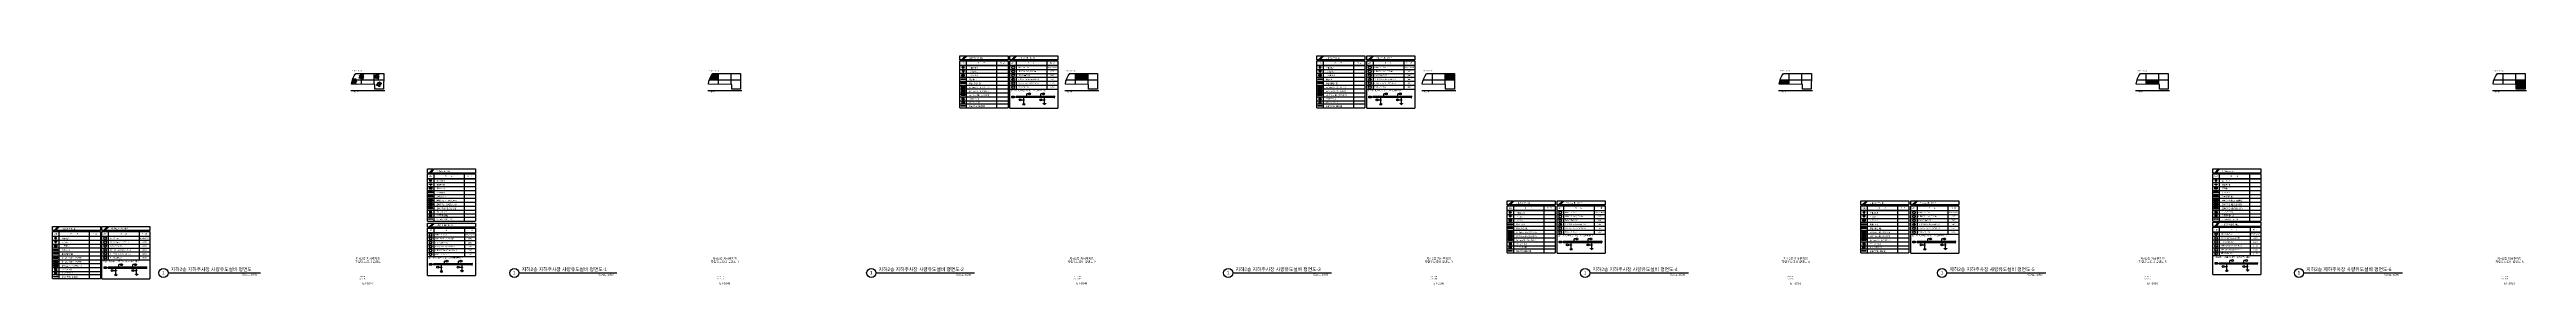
# Paper-space layout '배치1' of a CAD drawing. Header units: millimetres. Extents: x 29 to 5865, y 21 to 573.
import ezdxf
from ezdxf.enums import TextEntityAlignment as Align

# ---------------------------------------------------------------- set-up
doc = ezdxf.new("R2010")
doc.units = ezdxf.units.MM
doc.set_wipeout_variables(frame=1)
for name, color, linetype in [('e-con', 1, 'Continuous'), ('e-plan', 9, 'Continuous'), ('e-solid254', 254, 'Continuous'), ('e-text', 6, 'Continuous'), ('e-text-box', 7, 'Continuous'), ('E-TITLE', 3, 'Continuous'), ('e-tray', 11, 'Continuous'), ('E2', 6, 'Continuous'), ('sheet', 7, 'Continuous'), ('TXT', 2, 'Continuous'), ('Vp', 7, 'Continuous'), ('유도관제-TEXT', 7, 'Continuous'), ('유도관제-단순유도등(양면)', 2, 'Continuous'), ('유도관제-블럭유도등 단면(2방향)', 2, 'Continuous'), ('유도등', 40, 'Continuous')]:
    doc.layers.add(name, color=color, linetype=linetype)
doc.layers.get('Vp').off()
doc.styles.add('GHS', font='romans.shx', dxfattribs={"bigfont": 'ghs.shx'})
doc.styles.add('굴림', font='Gulim.ttf')
doc.styles.add('돋움', font='Dotum.ttf')

# ---------------------------------------------------------------- blocks, each defined once
blk = doc.blocks.new('블럭유도등 단면(2방향)')
at = {"layer": '유도관제-블럭유도등 단면(2방향)'}
for p, q in [((1076, 269), (-1076, 269)), ((-1076, 269), (-1076, 0)), ((-1076, 0), (1076, 0)), ((-1076, 0), (-1076, -269)), ((-1057, 249), (-1057, 20)), ((-1057, 249), (-827, 249)), ((-1057, 135), (-827, 135)), ((-1057, 20), (-827, 20)), ((-942, 249), (-942, 20)), ((-827, 249), (-827, 20)), ((-618, 180), (-775, 180)), ((-775, 180), (-697, 44)), ((-697, 44), (-618, 180)), ((651, 56), (651, 213)), ((651, 213), (787, 135)), ((787, 135), (651, 56)), ((1057, 249), (827, 249)), ((827, 249), (827, 20)), ((1057, 135), (827, 135)), ((1057, 20), (827, 20)), ((942, 249), (942, 20)), ((1057, 249), (1057, 20)), ((1076, 269), (1076, 0)), ((1076, 0), (1076, -269)), ((-1076, -269), (1076, -269))]:
    blk.add_line(p, q, dxfattribs=at)
blk = doc.blocks.new('A$C30E346DD')
at = {"layer": '유도등', "ltscale": 0.1}
for p, q in [((1123, 0), (0, 0)), ((197, 701), (197, 1760)), ((197, 1760), (197, 1760)), ((197, 1760), (2042, 1760)), ((197, 1760), (1120, 1760)), ((197, 1230), (2042, 1230)), ((197, 701), (2042, 701)), ((658, 1760), (658, 701)), ((1120, 1760), (1120, 701)), ((1123, 528), (1123, 0)), ((1123, 0), (2245, 0)), ((1581, 1760), (1581, 701)), ((2042, 701), (2042, 1760))]:
    blk.add_line(p, q, dxfattribs=at)
blk.add_lwpolyline([(0, 2839), (2245, 2839), (2245, 528), (0, 528)], close=True, dxfattribs=at)

psp = doc.layouts.new('배치1')

# ---------------------------------------------------------------- hatches: boundary and pattern name
at = {"layer": 'e-solid254'}
for points in [[(1604.1, 501.7), (1604.1, 516.4), (1591.4, 516.4, 0.09029), (1583.4, 501.7)], [(2474.9, 516.4), (2445.1, 516.4), (2445.1, 501.7), (2474.9, 501.7)], [(3338.8, 501.7), (3338.9, 516.4), (3315.9, 516.4), (3315.9, 501.7)], [(4127.1, 491.6), (4127.1, 501.7), (4106.4, 501.7, 0.054167), (4104.2, 491.9)], [(4997.9, 491.3), (4997.9, 501.7), (4968.1, 501.7), (4968.1, 491.6)], [(5861.8, 501.7), (5838.9, 501.7), (5838.9, 491.3), (5840.9, 491.2), (5840.9, 479.9), (5861.8, 479.8)]]:
    psp.add_hatch(color=256, dxfattribs=at).paths.add_polyline_path(points)

# ---------------------------------------------------------------- linework, layer by layer
at = {"layer": 'e-plan'}
for p, q in [((762.9, 507), (762.9, 507)), ((763.4, 506.8), (763.4, 506.9)), ((799, 507), (799, 507)), ((799.5, 506.8), (799.5, 506.9))]:
    psp.add_line(p, q, dxfattribs=at)
for points in [[(744.9, 504.5), (750.6, 503.8), (750.4, 501.8), (749.9, 501.8), (749.7, 500.6), (749.7, 500.6), (750.4, 500.1), (750.6, 500.4), (751.8, 499.7), (750.1, 497), (749.9, 497.1), (749.5, 496.5), (750.3, 494.2), (750.1, 494.1), (750.2, 493.9), (748.5, 493.1), (748.4, 493.3), (748.2, 493.3), (747.3, 495.3), (746.9, 495.4), (747, 496.2), (745.5, 496.4), (745.4, 495.5), (744.9, 495.6), (744.4, 495.2), (744.9, 494.7), (743.5, 493.5), (743.3, 493.7), (743.1, 493.6), (741.7, 495.4), (744.1, 497.3), (743.9, 497.8), (743.7, 497.7), (742.7, 500.7), (744, 501.2), (744.1, 500.9), (745, 501.2), (745.1, 502.4), (744.6, 502.5), (744.9, 504.5)], [(745.1, 497), (744.8, 497), (744.4, 497.4), (744.1, 497.3)], [(745.6, 500.9), (745, 501), (744.9, 501.2)], [(748.8, 498.4), (748.6, 498.5), (748.5, 498), (748.7, 498), (748.5, 496.6), (747.6, 496.7), (747.5, 496.1), (745.5, 496.4), (745.6, 496.9), (745.1, 497), (745.3, 498.4), (745.5, 498.4), (745.6, 498.8), (745.4, 498.8), (745.6, 500.9), (747, 500.7), (747.1, 501.5), (747.8, 501.4), (747.7, 500.7), (749, 500.5), (748.8, 498.4)], [(747.4, 501.4), (747.8, 504.2)], [(748.5, 496.6), (748.6, 496.5), (749.2, 496.8), (749.5, 496.6)], [(749, 500.5), (749.7, 500.4), (749.8, 500.6)], [(762.5, 515.7), (768.5, 513.8), (767.9, 511.7), (767.4, 511.8), (767, 510.6), (767.6, 510), (767.7, 510.1), (769.1, 508.7), (767.5, 507.1), (767.2, 507.4), (766.2, 506.4), (767.2, 504.4), (765.3, 503.4), (764.5, 504.9), (762.9, 505.4), (763.4, 506.8), (762.9, 507), (762.4, 505.5), (760.9, 506), (759.3, 505.2), (758.3, 507.1), (760.2, 508.2), (760, 509.6), (759.6, 509.5), (759.2, 511.8), (761.1, 512.1), (761.1, 512), (761.9, 512.1), (762.3, 513.4), (761.8, 513.5), (762.5, 515.7)], [(761.6, 507.8), (760.9, 508), (760.3, 508.2)], [(762.8, 511.6), (763.8, 511.3), (763.9, 511.7), (765.1, 511.3), (765, 510.9), (766, 510.6), (765.4, 508.6), (765.3, 508.7), (765.2, 508.3), (765.3, 508.2), (764.9, 506.8), (763.7, 507.2), (763.6, 506.8), (762.7, 507.1), (762.8, 507.5), (761.6, 507.8), (762, 509.2), (762.2, 509.2), (762.3, 509.6), (762.2, 509.7), (762.8, 511.6)], [(762.8, 511.6), (762, 511.9), (761.9, 512.1), (761.9, 512.1)], [(764.5, 511.5), (765.5, 514.8)], [(764.9, 506.8), (765.6, 506.6), (766.2, 506.4)], [(766, 510.6), (766.8, 510.4), (767, 510.6), (767, 510.6)], [(798.6, 515.7), (804.6, 513.8), (804, 511.7), (803.5, 511.8), (803.1, 510.6), (803.7, 510), (803.8, 510.1), (805.2, 508.7), (803.6, 507.1), (803.3, 507.4), (802.3, 506.4), (803.3, 504.3), (801.4, 503.3), (800.6, 504.9), (799, 505.4), (799.5, 506.8), (799, 507), (798.5, 505.5), (797, 506), (795.4, 505.2), (794.4, 507.1), (796.5, 508.3), (796.2, 509.5), (795.8, 509.4), (795.2, 511.6), (797.1, 512.1), (797.1, 512), (798, 512.3), (798.4, 513.4), (797.9, 513.5), (798.6, 515.7)], [(797.7, 507.8), (797, 508), (796.6, 508.2), (796.5, 508.3)], [(798.9, 511.6), (799.9, 511.3), (800, 511.7), (801.2, 511.3), (801.1, 510.9), (802.1, 510.6), (801.5, 508.6), (801.4, 508.7), (801.3, 508.3), (801.4, 508.2), (801, 506.8), (799.8, 507.2), (799.7, 506.8), (798.8, 507.1), (798.9, 507.5), (797.7, 507.8), (798.1, 509.2), (798.3, 509.2), (798.4, 509.6), (798.3, 509.7), (798.9, 511.6)], [(798.9, 511.6), (798, 511.9), (797.9, 512.2)], [(805.8, 497.3), (810.3, 493.8), (810.2, 493.5), (810.4, 493.4), (809.3, 492.4), (809.3, 492.4), (809.1, 492.2), (808.7, 492.5), (808, 491.5), (808, 491.5), (808.3, 490.8), (808.6, 490.9), (809.2, 489.7), (806.4, 488.3), (806.3, 488.5), (805.9, 488.3), (806.5, 486.2), (806.4, 486.1), (806.4, 485.9), (804.7, 485.2), (804.6, 485.4), (804.4, 485.3), (803.3, 488), (803.9, 488.7), (803, 489.5), (802.4, 488.8), (802.2, 489), (802.2, 489), (800.3, 488.1), (800.2, 488.3), (799.9, 488.2), (799.2, 489.8), (799.4, 489.9), (799.3, 490.2), (801.4, 491.3), (801.6, 492.1), (801.3, 492.2), (802, 495.3), (803.4, 495), (803.3, 494.7), (804.2, 494.5), (804.2, 494.5), (804.9, 495.4), (804.5, 495.7), (805.8, 497.3)], [(800.6, 511.5), (801.6, 514.8)], [(801, 506.8), (801.7, 506.6), (802.3, 506.4)], [(802.2, 490.8), (802.1, 490.9), (801.8, 491.4), (801.4, 491.5)], [(802.1, 510.6), (802.9, 510.4), (803.1, 510.6), (803.1, 510.6)], [(804.6, 493.9), (805.6, 493.1), (806.1, 493.7), (806.7, 493.2), (806.2, 492.6), (807.3, 491.8), (806, 490.2), (805.9, 490.3), (805.6, 489.9), (805.7, 489.8), (804.9, 488.7), (804.3, 489.1), (803.9, 488.7), (802.6, 489.7), (803, 490.2), (802.2, 490.8), (803, 491.9), (803.2, 491.8), (803.5, 492.2), (803.3, 492.3), (804.6, 493.9)], [(804.6, 493.9), (804.1, 494.3), (804.1, 494.5)], [(805.1, 488.9), (805.2, 488.6), (805.3, 488.7), (805.6, 488.1), (805.9, 488.2)], [(808, 495.6), (806.3, 493.5)], [(807.3, 491.8), (807.8, 491.4), (808, 491.5)]]:
    psp.add_lwpolyline(points, dxfattribs=at)
at = {"layer": 'E-TITLE', "color": 3}
for p, q in [((307.9, 47.9), (525.4, 47.9)), ((1134.8, 47.9), (1364.9, 47.9)), ((1975.8, 47.9), (2207.7, 47.9)), ((2816.8, 47.9), (3049, 47.9)), ((3657.8, 47.9), (3890.1, 47.9)), ((4498.8, 47.9), (4732, 47.9)), ((5339.8, 47.9), (5572.4, 47.9))]:
    psp.add_line(p, q, dxfattribs=at)
at = {"layer": 'E-TITLE'}
for centre in [(296.9, 47.9), (1123.8, 47.9), (1964.8, 47.9), (2805.8, 47.9), (3646.8, 47.9), (4487.8, 47.9), (5328.8, 47.9)]:
    psp.add_circle(centre, 10.9, dxfattribs=at)
at = {"layer": 'E2', "color": 3}
for points in [[(750.4, 516.4), (815.9, 516.4), (815.8, 479.8), (794.9, 479.9), (794.9, 491, 0.373813), (794.6, 491.2), (740.2, 491.9, -0.145167), (750.4, 516.4, 0.145167)], [(1591.4, 516.4), (1656.9, 516.4), (1656.8, 479.8), (1635.9, 479.9), (1635.9, 491, 0.373813), (1635.6, 491.2), (1581.2, 491.9, -0.145167), (1591.4, 516.4, 0.145167)], [(2432.4, 516.4), (2497.9, 516.4), (2497.8, 479.8), (2476.9, 479.9), (2476.9, 491, 0.373813), (2476.6, 491.2), (2422.2, 491.9, -0.145167), (2432.4, 516.4, 0.145167)], [(4114.4, 516.4), (4179.9, 516.4), (4179.8, 479.8), (4158.9, 479.9), (4158.9, 491, 0.373813), (4158.6, 491.2), (4104.2, 491.9, -0.145167), (4114.4, 516.4, 0.145167)], [(4955.4, 516.4), (5020.9, 516.4), (5020.8, 479.8), (4999.9, 479.9), (4999.9, 491, 0.373813), (4999.6, 491.2), (4945.2, 491.9, -0.145167), (4955.4, 516.4, 0.145167)], [(5796.4, 516.4), (5861.9, 516.4), (5861.8, 479.8), (5840.9, 479.9), (5840.9, 491, 0.373813), (5840.6, 491.2), (5786.2, 491.9, -0.145167), (5796.4, 516.4, 0.145167)]]:
    psp.add_lwpolyline(points, format="xyb", dxfattribs=at)
at = {"layer": 'sheet', "color": 2}
for p, q in [((738.8, 477), (818.8, 477)), ((1579.8, 477), (1659.8, 477)), ((2420.8, 477), (2500.8, 477)), ((4102.8, 477), (4182.8, 477)), ((4943.8, 477), (5023.8, 477)), ((5784.8, 477), (5864.8, 477))]:
    psp.add_line(p, q, dxfattribs=at)
at = {"layer": 'TXT'}
for points in [[(742.4, 501.7), (815.8, 501.7)], [(763.1, 516.4), (763.1, 491.6)], [(792.9, 516.4), (792.9, 491.3)], [(1583.4, 501.7), (1656.8, 501.7)], [(1604.1, 516.4), (1604.1, 491.6)], [(1633.9, 516.4), (1633.9, 491.3)], [(2424.4, 501.7), (2497.8, 501.7)], [(2445.1, 516.4), (2445.1, 491.6)], [(2474.9, 516.4), (2474.9, 491.3)], [(3286.1, 516.4), (3286.1, 491.6)], [(3315.9, 516.4), (3315.9, 491.3)], [(4106.4, 501.7), (4179.8, 501.7)], [(4127.1, 516.4), (4127.1, 491.6)], [(4156.9, 516.4), (4156.9, 491.3)], [(4947.4, 501.7), (5020.8, 501.7)], [(4968.1, 516.4), (4968.1, 491.6)], [(4997.9, 516.4), (4997.9, 491.3)], [(5788.4, 501.7), (5861.8, 501.7)], [(5809.1, 516.4), (5809.1, 491.6)], [(5838.9, 516.4), (5838.9, 491.3)]]:
    psp.add_lwpolyline(points, dxfattribs=at)

# ---------------------------------------------------------------- texts
at = {"layer": 'E-TITLE', "color": 3, "style": '돋움'}
for s, height, p in [('지하2층 지하주차장 차량유도설비 평면도', 8, (314.4, 50.1)), ('지하2층 지하주차장 차량유도설비 평면도-1', 8, (1141.3, 50.1)), ('지하2층 지하주차장 차량유도설비 평면도-2', 8, (1982.3, 50.1)), ('지하2층 지하주차장 차량유도설비 평면도-3', 8, (2823.3, 50.1)), ('지하2층 지하주차장 차량유도설비 평면도-4', 8, (3664.3, 50.1)), ('지하2층 지하주차장 차량유도설비 평면도-5', 8, (4505.3, 50.1)), ('지하2층 지하주차장 차량유도설비 평면도-6', 8, (5346.3, 50.1)), ('1', 8, (293.7, 42.2)), ('SCALE: 1/600', 4, (482.5, 40.7)), ('1', 8, (1120.6, 42.2)), ('SCALE: 1/200', 4, (1322, 40.7)), ('1', 8, (1961.6, 42.2)), ('SCALE: 1/200', 4, (2164.8, 40.7)), ('1', 8, (2802.6, 42.2)), ('SCALE: 1/200', 4, (3006.1, 40.7)), ('1', 8, (3643.6, 42.2)), ('SCALE: 1/200', 4, (3847.2, 40.7)), ('1', 8, (4484.6, 42.2)), ('SCALE: 1/200', 4, (4689.1, 40.7)), ('1', 8, (5325.6, 42.2)), ('SCALE: 1/200', 4, (5529.5, 40.7))]:
    psp.add_text(s, height=height, dxfattribs=at).set_placement(p, align=Align.BOTTOM_LEFT)
at = {"layer": 'sheet', "color": 7, "style": '돋움'}
for s, p in [('* KEY PLAN', (741.9, 521.4)), ('* NOTE', (741.9, 472.2)), ('* KEY PLAN', (1582.9, 521.4)), ('* NOTE', (1582.9, 472.2)), ('* KEY PLAN', (2423.9, 521.4)), ('* NOTE', (2423.9, 472.2)), ('* KEY PLAN', (4105.9, 521.4)), ('* NOTE', (4105.9, 472.2)), ('* KEY PLAN', (4946.9, 521.4)), ('* NOTE', (4946.9, 472.2)), ('* KEY PLAN', (5787.9, 521.4)), ('* NOTE', (5787.9, 472.2))]:
    psp.add_text(s, height=3, dxfattribs=at).set_placement(p)
for s, p in [('A3:1/1200', (775.3, 32.9)), ('A1:1/600', (775.3, 38.2)), ('A1:1/200', (1616.3, 38.2)), ('A3:1/400', (1616.3, 32.9)), ('A1:1/200', (2457.3, 38.2)), ('A3:1/400', (2457.3, 32.9)), ('A1:1/200', (3298.3, 38.2)), ('A3:1/400', (3298.3, 32.9)), ('A1:1/200', (4139.3, 38.2)), ('A3:1/400', (4139.3, 32.9)), ('A1:1/200', (4980.3, 38.2)), ('A3:1/400', (4980.3, 32.9)), ('A1:1/200', (5821.3, 38.2)), ('A3:1/400', (5821.3, 32.9))]:
    psp.add_text(s, height=2.8, dxfattribs=at).set_placement(p, align=Align.RIGHT)
at = {"layer": 'TXT', "color": 3, "style": '돋움'}
for s, height, p in [('차량유도설비 평면도', 5, (778.8, 74.5)), ('지하2층 지하주차장', 5, (778.8, 81.9)), ('차량유도설비 평면도-1', 4.998, (1619.8, 74.5)), ('지하2층 지하주차장', 5, (1619.8, 81.9)), ('차량유도설비 평면도-2', 4.998, (2460.8, 74.5)), ('지하2층 지하주차장', 5, (2460.8, 81.9)), ('차량유도설비 평면도-3', 4.998, (3301.8, 74.5)), ('지하2층 지하주차장', 5, (3301.8, 81.9)), ('차량유도설비 평면도-4', 4.998, (4142.8, 74.5)), ('지하2층 지하주차장', 5, (4142.8, 81.9)), ('차량유도설비 평면도-5', 4.998, (4983.8, 74.5)), ('지하2층 지하주차장', 5, (4983.8, 81.9)), ('차량유도설비 평면도-6', 4.998, (5824.8, 74.5)), ('지하2층 지하주차장', 5, (5824.8, 81.9))]:
    psp.add_text(s, height=height, dxfattribs=at).set_placement(p, align=Align.MIDDLE)
for s, p in [('ET-1047', (778.8, 23.7)), ('ET-1048', (1619.8, 23.7)), ('ET-1049', (2460.8, 23.7)), ('ET-1050', (3301.8, 23.7)), ('ET-1051', (4142.8, 23.7)), ('ET-1052', (4983.8, 23.7)), ('ET-1053', (5824.8, 23.7))]:
    psp.add_text(s, height=4.79, dxfattribs=at).set_placement(p, align=Align.MIDDLE_CENTER)

# ---------------------------------------------------------------- viewports
at = {"layer": 'Vp'}
psp.add_viewport(center=(383.9, 309.1), size=(710.6, 494.101), view_center_point=(225336.2, 179108.1), view_height=296460.453, dxfattribs=at)
for center, size, view_center_point, view_height, status in [((1259.2, 547), (641.9, 51.229), (122229.8, 338151.1), 10245.7953, 9), ((2099.1, 547), (644.1, 51.229), (248168.3, 337253.9), 10245.7953, 11), ((2942.7, 547), (638.9, 51.229), (367530.1, 337253.9), 10245.7953, 12), ((3782.2, 544.1), (641.9, 57.0406), (122229.8, 338316.6), 11408.1221, 17), ((4619.4, 544.1), (649.5, 57.0406), (247631.8, 338316.6), 11408.1221, 16), ((5465.7, 544.1), (638.9, 57.0406), (367530.1, 338316.6), 11408.1221, 15), ((910.2, 292.8), (56.1, 457.21), (-2752.4, 223479.5), 91441.62, 10), ((1259.2, 292.8), (641.9, 457.208), (122229.8, 223479.5), 91441.618, 4), ((1749, 292.8), (56.1, 457.21), (-2752.4, 223479.5), 91441.62, 13), ((2099.1, 292.8), (644.1, 457.208), (248168.3, 223479.5), 91441.618, 3), ((2595.2, 292.8), (56.1, 457.21), (-2752.4, 223479.5), 91441.62, 14), ((2942.7, 292.8), (638.9, 457.208), (367530.1, 223479.5), 91441.618, 5), ((3436, 289.9), (50.5, 451.4), (-2341.5, 135886.1), 90279.29, 18), ((3782.2, 289.9), (641.9, 451.396), (122229.8, 135886.1), 90279.291, 7), ((4269.4, 289.9), (50.5, 451.4), (-2341.5, 135886.1), 90279.29, 19), ((4619.4, 289.9), (649.5, 451.396), (247631.8, 135886.1), 90279.291, 8), ((5121, 289.9), (50.5, 451.4), (-2341.5, 135886.1), 90279.29, 20), ((5465.7, 289.9), (638.9, 451.396), (367530.1, 135886.1), 90279.291, 6)]:
    psp.add_viewport(center=center, size=size, view_center_point=view_center_point, view_height=view_height, status=status, dxfattribs=at)

# ---------------------------------------------------------------- next in the draw order: wipeouts: each hides what was drawn before it
for points in [[(2173.8, 558.4), (2287, 558.4), (2287, 436), (2173.8, 436)], [(3014.8, 558.4), (3128, 558.4), (3128, 436), (3014.8, 436)], [(918.9, 292.4), (1032.1, 292.4), (1032.1, 170), (918.9, 170)], [(5126, 292.4), (5239.1, 292.4), (5239.1, 170), (5126, 170)], [(3463, 217.6), (3576.2, 217.6), (3576.2, 95.2), (3463, 95.2)], [(4296.4, 217.6), (4409.6, 217.6), (4409.6, 95.2), (4296.4, 95.2)], [(35.6, 157.2), (148.8, 157.2), (148.8, 34.9), (35.6, 34.9)]]:
    psp.add_wipeout(points).dxf.layer = 'e-con'

# ---------------------------------------------------------------- next in the draw order: linework, layer by layer
at = {"layer": 'e-text-box'}
for p, q in [((2173.8, 548.7), (2173.8, 558.4)), ((2173.8, 558.4), (2188.4, 558.4)), ((2178.7, 548.7), (2173.8, 548.7)), ((2177.4, 548.7), (2187.1, 558.4)), ((2188.4, 558.4), (2178.7, 548.7)), ((2188.6, 546.6), (2188.6, 436)), ((2260.1, 546.6), (2260.1, 436)), ((3014.8, 548.7), (3014.8, 558.4)), ((3014.8, 558.4), (3029.4, 558.4)), ((3019.7, 548.7), (3014.8, 548.7)), ((3018.4, 548.7), (3028.1, 558.4)), ((3029.4, 558.4), (3019.7, 548.7)), ((3029.6, 546.6), (3029.6, 436)), ((3101.1, 546.6), (3101.1, 436)), ((918.9, 282.7), (918.9, 292.4)), ((918.9, 292.4), (933.5, 292.4)), ((922.5, 282.7), (932.1, 292.4)), ((933.5, 292.4), (923.8, 282.7)), ((5126, 282.7), (5126, 292.4)), ((5126, 292.4), (5140.5, 292.4)), ((5129.5, 282.7), (5139.2, 292.4)), ((5140.5, 292.4), (5130.9, 282.7)), ((923.8, 282.7), (918.9, 282.7)), ((918.9, 269.9), (1032.1, 269.9)), ((918.9, 269.4), (1032.1, 269.4)), ((918.9, 260.3), (1032.1, 260.3)), ((918.9, 251.1), (1032.1, 251.1)), ((918.9, 241.9), (1032.1, 241.9)), ((5130.9, 282.7), (5126, 282.7)), ((5126, 269.9), (5239.1, 269.9)), ((5126, 269.4), (5239.1, 269.4)), ((5126, 260.3), (5239.1, 260.3)), ((5126, 251.1), (5239.1, 251.1)), ((5126, 241.9), (5239.1, 241.9)), ((918.9, 232.7), (1032.1, 232.7)), ((918.9, 223.6), (1032.1, 223.6)), ((918.9, 214.4), (1032.1, 214.4)), ((918.9, 205.2), (1032.1, 205.2)), ((918.9, 195.9), (1032.1, 195.9)), ((3463, 207.9), (3463, 217.6)), ((3463, 217.6), (3477.6, 217.6)), ((3467.9, 207.9), (3463, 207.9)), ((3466.5, 207.9), (3476.2, 217.6)), ((3477.6, 217.6), (3467.9, 207.9)), ((3477.8, 205.9), (3477.8, 95.2)), ((3549.2, 205.9), (3549.2, 95.2)), ((4296.4, 207.9), (4296.4, 217.6)), ((4296.4, 217.6), (4311, 217.6)), ((4301.3, 207.9), (4296.4, 207.9)), ((4299.9, 207.9), (4309.6, 217.6)), ((4311, 217.6), (4301.3, 207.9)), ((4311.2, 205.9), (4311.2, 95.2)), ((4382.7, 205.9), (4382.7, 95.2)), ((5125.9, 214.4), (5239.1, 214.4)), ((5125.9, 205.2), (5239.1, 205.2)), ((5126, 232.7), (5239.1, 232.7)), ((5126, 223.6), (5239.1, 223.6)), ((35.6, 147.6), (35.6, 157.2)), ((35.6, 157.2), (50.2, 157.2)), ((40.5, 147.6), (35.6, 147.6)), ((39.1, 147.6), (48.8, 157.2)), ((50.2, 157.2), (40.5, 147.6)), ((50.3, 145.5), (50.3, 34.9)), ((121.8, 145.5), (121.8, 34.9))]:
    psp.add_line(p, q, dxfattribs=at)
for points in [[(925.9, 282.7), (935.6, 292.4), (1032.1, 292.4), (1032.1, 282.7)], [(5132.9, 282.7), (5142.6, 292.4), (5239.1, 292.4), (5239.1, 282.7)]]:
    psp.add_lwpolyline(points, close=True, dxfattribs=at)
for points in [[(2187.1, 558.4), (2188.4, 558.4), (2177.4, 548.7), (2178.7, 548.7)], [(3028.1, 558.4), (3029.4, 558.4), (3018.4, 548.7), (3019.7, 548.7)], [(932.1, 292.4), (933.5, 292.4), (922.5, 282.7), (923.8, 282.7)], [(5139.2, 292.4), (5140.5, 292.4), (5129.5, 282.7), (5130.9, 282.7)], [(3476.2, 217.6), (3477.6, 217.6), (3466.5, 207.9), (3467.9, 207.9)], [(4309.6, 217.6), (4311, 217.6), (4299.9, 207.9), (4301.3, 207.9)], [(48.8, 157.2), (50.2, 157.2), (39.1, 147.6), (40.5, 147.6)]]:
    psp.add_solid(points, dxfattribs=at)
at = {"layer": '유도관제-TEXT', "color": 2}
for p, q in [((2186.6, 495.4), (2175.9, 495.4)), ((2175.9, 495.4), (2175.9, 492.9)), ((2186.6, 492.9), (2175.9, 492.9)), ((2176.3, 486.2), (2186.2, 486.2)), ((2176.3, 485), (2176.3, 486.2)), ((2186.2, 485), (2176.3, 485)), ((2176.3, 485), (2176.3, 483.7)), ((2176.3, 483.7), (2186.2, 483.7)), ((2176.3, 467.9), (2186.2, 467.9)), ((2176.3, 466.6), (2176.3, 467.9)), ((2176.4, 504.5), (2179.6, 504.5)), ((2176.4, 502.2), (2176.4, 504.5)), ((2179.6, 502.2), (2176.4, 502.2)), ((2186.1, 494.8), (2176.4, 494.8)), ((2176.4, 494.8), (2176.4, 493.5)), ((2186.1, 493.5), (2176.4, 493.5)), ((2176.4, 466.7), (2176.4, 467.8)), ((2176.4, 467.8), (2177.4, 467.8)), ((2176.4, 467.3), (2177.4, 467.3)), ((2176.9, 466.7), (2176.9, 467.8)), ((2177, 504.5), (2177, 502.2)), ((2177.4, 466.7), (2177.4, 467.8)), ((2177.6, 467.3), (2178.3, 467.6)), ((2178.3, 466.9), (2177.6, 467.3)), ((2177.8, 494.8), (2177.8, 493.5)), ((2178.3, 467.6), (2178.3, 466.9)), ((2178.5, 514.4), (2184, 514.4)), ((2178.5, 510.6), (2178.5, 514.4)), ((2184, 510.6), (2178.5, 510.6)), ((2179.1, 504.5), (2179.1, 502.2)), ((2179.2, 494.8), (2179.2, 493.5)), ((2179.4, 514.4), (2179.4, 510.6)), ((2179.6, 504.5), (2182.8, 504.5)), ((2179.6, 502.2), (2179.6, 504.5)), ((2182.8, 502.2), (2179.6, 502.2)), ((2180.2, 504.5), (2180.2, 502.2)), ((2180.5, 494.8), (2180.5, 493.5)), ((2181.9, 494.8), (2181.9, 493.5)), ((2182.3, 504.5), (2182.3, 502.2)), ((2182.8, 504.5), (2186, 504.5)), ((2182.8, 502.2), (2182.8, 504.5)), ((2186, 502.2), (2182.8, 502.2)), ((2183.1, 514.4), (2183.1, 510.6)), ((2183.3, 494.8), (2183.3, 493.5)), ((2183.4, 504.5), (2183.4, 502.2)), ((2184, 514.4), (2184, 510.6)), ((2184.8, 485.6), (2184.2, 486)), ((2184.2, 486), (2184.2, 485.2)), ((2184.2, 485.2), (2184.8, 485.6)), ((2184.8, 467.3), (2184.2, 467.6)), ((2184.2, 467.6), (2184.2, 466.9)), ((2184.2, 466.9), (2184.8, 467.3)), ((2184.7, 494.8), (2184.7, 493.5)), ((2186.1, 486.1), (2185, 486.1)), ((2185, 485.1), (2185, 486.1)), ((2186.1, 485.6), (2185, 485.6)), ((2186.1, 485.1), (2185, 485.1)), ((2186.1, 467.8), (2185, 467.8)), ((2185, 466.7), (2185, 467.8)), ((2186.1, 467.3), (2185, 467.3)), ((2185.5, 504.5), (2185.5, 502.2)), ((2185.6, 485.1), (2185.6, 486.1)), ((2185.6, 466.7), (2185.6, 467.8)), ((2186, 502.2), (2186, 504.5)), ((2186.1, 494.8), (2186.1, 493.5)), ((2186.1, 485.1), (2186.1, 486.1)), ((2186.1, 466.7), (2186.1, 467.8)), ((2186.2, 485), (2186.2, 486.2)), ((2186.2, 485), (2186.2, 483.7)), ((2186.2, 466.6), (2186.2, 467.9)), ((2186.6, 495.4), (2186.6, 492.9)), ((3027.6, 495.4), (3016.9, 495.4)), ((3016.9, 495.4), (3016.9, 492.9)), ((3027.6, 492.9), (3016.9, 492.9)), ((3017.3, 486.2), (3027.2, 486.2)), ((3017.3, 485), (3017.3, 486.2)), ((3027.2, 485), (3017.3, 485)), ((3017.3, 485), (3017.3, 483.7)), ((3017.3, 483.7), (3027.2, 483.7)), ((3017.3, 467.9), (3027.2, 467.9)), ((3017.3, 466.6), (3017.3, 467.9)), ((3017.4, 504.5), (3020.6, 504.5)), ((3017.4, 502.2), (3017.4, 504.5)), ((3020.6, 502.2), (3017.4, 502.2)), ((3027.1, 494.8), (3017.4, 494.8)), ((3017.4, 494.8), (3017.4, 493.5)), ((3027.1, 493.5), (3017.4, 493.5)), ((3017.4, 466.7), (3017.4, 467.8)), ((3017.4, 467.8), (3018.4, 467.8)), ((3017.4, 467.3), (3018.4, 467.3)), ((3017.9, 466.7), (3017.9, 467.8)), ((3018, 504.5), (3018, 502.2)), ((3018.4, 466.7), (3018.4, 467.8)), ((3018.6, 467.3), (3019.3, 467.6)), ((3019.3, 466.9), (3018.6, 467.3)), ((3018.8, 494.8), (3018.8, 493.5)), ((3019.3, 467.6), (3019.3, 466.9)), ((3019.5, 514.4), (3025, 514.4)), ((3019.5, 510.6), (3019.5, 514.4)), ((3025, 510.6), (3019.5, 510.6)), ((3020.1, 504.5), (3020.1, 502.2)), ((3020.2, 494.8), (3020.2, 493.5)), ((3020.4, 514.4), (3020.4, 510.6)), ((3020.6, 504.5), (3023.8, 504.5)), ((3020.6, 502.2), (3020.6, 504.5)), ((3023.8, 502.2), (3020.6, 502.2)), ((3021.2, 504.5), (3021.2, 502.2)), ((3021.5, 494.8), (3021.5, 493.5)), ((3022.9, 494.8), (3022.9, 493.5)), ((3023.3, 504.5), (3023.3, 502.2)), ((3023.8, 504.5), (3027, 504.5)), ((3023.8, 502.2), (3023.8, 504.5)), ((3027, 502.2), (3023.8, 502.2)), ((3024.1, 514.4), (3024.1, 510.6)), ((3024.3, 494.8), (3024.3, 493.5)), ((3024.4, 504.5), (3024.4, 502.2)), ((3025, 514.4), (3025, 510.6)), ((3025.8, 485.6), (3025.2, 486)), ((3025.2, 486), (3025.2, 485.2)), ((3025.2, 485.2), (3025.8, 485.6)), ((3025.8, 467.3), (3025.2, 467.6)), ((3025.2, 467.6), (3025.2, 466.9)), ((3025.2, 466.9), (3025.8, 467.3)), ((3025.7, 494.8), (3025.7, 493.5)), ((3027.1, 486.1), (3026, 486.1)), ((3026, 485.1), (3026, 486.1)), ((3027.1, 485.6), (3026, 485.6)), ((3027.1, 485.1), (3026, 485.1)), ((3027.1, 467.8), (3026, 467.8)), ((3026, 466.7), (3026, 467.8)), ((3027.1, 467.3), (3026, 467.3)), ((3026.5, 504.5), (3026.5, 502.2)), ((3026.6, 485.1), (3026.6, 486.1)), ((3026.6, 466.7), (3026.6, 467.8)), ((3027, 502.2), (3027, 504.5)), ((3027.1, 494.8), (3027.1, 493.5)), ((3027.1, 485.1), (3027.1, 486.1)), ((3027.1, 466.7), (3027.1, 467.8)), ((3027.2, 485), (3027.2, 486.2)), ((3027.2, 485), (3027.2, 483.7)), ((3027.2, 466.6), (3027.2, 467.9)), ((3027.6, 495.4), (3027.6, 492.9)), ((2186.2, 466.6), (2176.3, 466.6)), ((2176.3, 466.6), (2176.3, 465.4)), ((2176.3, 465.4), (2186.2, 465.4)), ((2176.4, 466.7), (2177.4, 466.7)), ((2176.4, 466.5), (2176.4, 465.5)), ((2176.4, 466.5), (2177.4, 466.5)), ((2176.4, 466), (2177.4, 466)), ((2176.4, 465.5), (2177.4, 465.5)), ((2176.9, 466.5), (2176.9, 465.5)), ((2177.4, 466.5), (2177.4, 465.5)), ((2178.3, 466.4), (2177.6, 466)), ((2177.6, 466), (2178.3, 465.7)), ((2178.3, 465.7), (2178.3, 466.4)), ((2179.2, 454.5), (2179.2, 459.8)), ((2180.2, 458.8), (2182.8, 458.8)), ((2180.2, 456.8), (2180.2, 458.8)), ((2182.8, 456.8), (2180.2, 456.8)), ((2182.8, 456.8), (2182.8, 458.8)), ((2183.8, 455.8), (2183.8, 459.8)), ((2183.8, 455.8), (2183.8, 454.5)), ((2184.2, 465.7), (2184.2, 466.4)), ((2184.2, 466.4), (2184.8, 466)), ((2184.8, 466), (2184.2, 465.7)), ((2186.1, 466.7), (2185, 466.7)), ((2186.1, 466.5), (2185, 466.5)), ((2185, 466.5), (2185, 465.5)), ((2186.1, 466), (2185, 466)), ((2186.1, 465.5), (2185, 465.5)), ((2185.6, 466.5), (2185.6, 465.5)), ((2186.1, 466.5), (2186.1, 465.5)), ((2186.2, 466.6), (2186.2, 465.4)), ((3027.2, 466.6), (3017.3, 466.6)), ((3017.3, 466.6), (3017.3, 465.4)), ((3017.3, 465.4), (3027.2, 465.4)), ((3017.4, 466.7), (3018.4, 466.7)), ((3017.4, 466.5), (3017.4, 465.5)), ((3017.4, 466.5), (3018.4, 466.5)), ((3017.4, 466), (3018.4, 466)), ((3017.4, 465.5), (3018.4, 465.5)), ((3017.9, 466.5), (3017.9, 465.5)), ((3018.4, 466.5), (3018.4, 465.5)), ((3019.3, 466.4), (3018.6, 466)), ((3018.6, 466), (3019.3, 465.7)), ((3019.3, 465.7), (3019.3, 466.4)), ((3020.2, 454.5), (3020.2, 459.8)), ((3021.2, 458.8), (3023.8, 458.8)), ((3021.2, 456.8), (3021.2, 458.8)), ((3023.8, 456.8), (3021.2, 456.8)), ((3023.8, 456.8), (3023.8, 458.8)), ((3024.8, 455.8), (3024.8, 459.8)), ((3024.8, 455.8), (3024.8, 454.5)), ((3025.2, 465.7), (3025.2, 466.4)), ((3025.2, 466.4), (3025.8, 466)), ((3025.8, 466), (3025.2, 465.7)), ((3027.1, 466.7), (3026, 466.7)), ((3027.1, 466.5), (3026, 466.5)), ((3026, 466.5), (3026, 465.5)), ((3027.1, 466), (3026, 466)), ((3027.1, 465.5), (3026, 465.5)), ((3026.6, 466.5), (3026.6, 465.5)), ((3027.1, 466.5), (3027.1, 465.5)), ((3027.2, 466.6), (3027.2, 465.4)), ((921.5, 238.5), (924.7, 238.5)), ((921.5, 236.2), (921.5, 238.5)), ((924.7, 236.2), (921.5, 236.2)), ((922, 238.5), (922, 236.2)), ((923.6, 248.4), (929, 248.4)), ((923.6, 244.6), (923.6, 248.4)), ((929, 244.6), (923.6, 244.6)), ((924.2, 238.5), (924.2, 236.2)), ((924.5, 248.4), (924.5, 244.6)), ((924.7, 238.5), (927.9, 238.5)), ((924.7, 236.2), (924.7, 238.5)), ((927.9, 236.2), (924.7, 236.2)), ((925.2, 238.5), (925.2, 236.2)), ((927.4, 238.5), (927.4, 236.2)), ((927.9, 238.5), (931.1, 238.5)), ((927.9, 236.2), (927.9, 238.5)), ((931.1, 236.2), (927.9, 236.2)), ((928.1, 248.4), (928.1, 244.6)), ((928.4, 238.5), (928.4, 236.2)), ((929, 248.4), (929, 244.6)), ((930.6, 238.5), (930.6, 236.2)), ((931.1, 236.2), (931.1, 238.5)), ((5128.6, 238.5), (5131.8, 238.5)), ((5128.6, 236.2), (5128.6, 238.5)), ((5131.8, 236.2), (5128.6, 236.2)), ((5129.1, 238.5), (5129.1, 236.2)), ((5130.6, 248.4), (5136.1, 248.4)), ((5130.6, 244.6), (5130.6, 248.4)), ((5136.1, 244.6), (5130.6, 244.6)), ((5131.2, 238.5), (5131.2, 236.2)), ((5131.5, 248.4), (5131.5, 244.6)), ((5131.8, 238.5), (5134.9, 238.5)), ((5131.8, 236.2), (5131.8, 238.5)), ((5134.9, 236.2), (5131.8, 236.2)), ((5132.3, 238.5), (5132.3, 236.2)), ((5134.4, 238.5), (5134.4, 236.2)), ((5134.9, 238.5), (5138.1, 238.5)), ((5134.9, 236.2), (5134.9, 238.5)), ((5138.1, 236.2), (5134.9, 236.2)), ((5135.2, 248.4), (5135.2, 244.6)), ((5135.5, 238.5), (5135.5, 236.2)), ((5136.1, 248.4), (5136.1, 244.6)), ((5137.6, 238.5), (5137.6, 236.2)), ((5138.1, 236.2), (5138.1, 238.5)), ((931.7, 229.4), (920.9, 229.4)), ((920.9, 229.4), (920.9, 226.9)), ((931.7, 226.9), (920.9, 226.9)), ((921.4, 220.2), (931.2, 220.2)), ((921.4, 219), (921.4, 220.2)), ((931.2, 219), (921.4, 219)), ((921.4, 219), (921.4, 217.7)), ((921.4, 217.7), (931.2, 217.7)), ((921.4, 201.9), (931.2, 201.9)), ((921.4, 200.6), (921.4, 201.9)), ((931.2, 200.6), (921.4, 200.6)), ((921.4, 200.6), (921.4, 199.4)), ((921.4, 199.4), (931.2, 199.4)), ((931.1, 228.8), (921.5, 228.8)), ((921.5, 228.8), (921.5, 227.5)), ((931.1, 227.5), (921.5, 227.5)), ((921.5, 200.7), (921.5, 201.8)), ((921.5, 201.8), (922.5, 201.8)), ((921.5, 201.3), (922.5, 201.3)), ((921.5, 200.7), (922.5, 200.7)), ((921.5, 200.5), (921.5, 199.5)), ((921.5, 200.5), (922.5, 200.5)), ((921.5, 200), (922.5, 200)), ((921.5, 199.5), (922.5, 199.5)), ((922, 200.7), (922, 201.8)), ((922, 200.5), (922, 199.5)), ((922.5, 200.7), (922.5, 201.8)), ((922.5, 200.5), (922.5, 199.5)), ((922.7, 201.3), (923.3, 201.6)), ((923.3, 200.9), (922.7, 201.3)), ((923.3, 200.4), (922.7, 200)), ((922.7, 200), (923.3, 199.7)), ((922.9, 228.8), (922.9, 227.5)), ((923.3, 201.6), (923.3, 200.9)), ((923.3, 199.7), (923.3, 200.4)), ((924.2, 228.8), (924.2, 227.5)), ((925.6, 228.8), (925.6, 227.5)), ((927, 228.8), (927, 227.5)), ((928.4, 228.8), (928.4, 227.5)), ((929.9, 219.6), (929.3, 220)), ((929.3, 220), (929.3, 219.2)), ((929.3, 219.2), (929.9, 219.6)), ((929.9, 201.3), (929.3, 201.6)), ((929.3, 201.6), (929.3, 200.9)), ((929.3, 200.9), (929.9, 201.3)), ((929.3, 199.7), (929.3, 200.4)), ((929.3, 200.4), (929.9, 200)), ((929.9, 200), (929.3, 199.7)), ((929.7, 228.8), (929.7, 227.5)), ((931.2, 220.1), (930.1, 220.1)), ((930.1, 219.1), (930.1, 220.1)), ((931.2, 219.6), (930.1, 219.6)), ((931.2, 219.1), (930.1, 219.1)), ((931.2, 201.8), (930.1, 201.8)), ((930.1, 200.7), (930.1, 201.8)), ((931.2, 201.3), (930.1, 201.3)), ((931.2, 200.7), (930.1, 200.7)), ((931.2, 200.5), (930.1, 200.5)), ((930.1, 200.5), (930.1, 199.5)), ((931.2, 200), (930.1, 200)), ((931.2, 199.5), (930.1, 199.5)), ((930.6, 219.1), (930.6, 220.1)), ((930.6, 200.7), (930.6, 201.8)), ((930.6, 200.5), (930.6, 199.5)), ((931.1, 228.8), (931.1, 227.5)), ((931.2, 219), (931.2, 220.2)), ((931.2, 219.1), (931.2, 220.1)), ((931.2, 219), (931.2, 217.7)), ((931.2, 200.6), (931.2, 201.9)), ((931.2, 200.7), (931.2, 201.8)), ((931.2, 200.6), (931.2, 199.4)), ((931.2, 200.5), (931.2, 199.5)), ((931.7, 229.4), (931.7, 226.9)), ((5138.7, 229.4), (5128, 229.4)), ((5128, 229.4), (5128, 226.9)), ((5138.7, 226.9), (5128, 226.9)), ((5128.4, 220.2), (5138.3, 220.2)), ((5128.4, 219), (5128.4, 220.2)), ((5138.3, 219), (5128.4, 219)), ((5128.4, 219), (5128.4, 217.7)), ((5128.4, 217.7), (5138.3, 217.7)), ((5128.4, 201.9), (5138.3, 201.9)), ((5128.4, 200.6), (5128.4, 201.9)), ((5138.3, 200.6), (5128.4, 200.6)), ((5128.4, 200.6), (5128.4, 199.4)), ((5128.4, 199.4), (5138.3, 199.4)), ((5138.2, 228.8), (5128.5, 228.8)), ((5128.5, 228.8), (5128.5, 227.5)), ((5138.2, 227.5), (5128.5, 227.5)), ((5128.5, 200.7), (5128.5, 201.8)), ((5128.5, 201.8), (5129.6, 201.8)), ((5128.5, 201.3), (5129.6, 201.3)), ((5128.5, 200.7), (5129.6, 200.7)), ((5128.5, 200.5), (5128.5, 199.5)), ((5128.5, 200.5), (5129.6, 200.5)), ((5128.5, 200), (5129.6, 200)), ((5128.5, 199.5), (5129.6, 199.5)), ((5129, 200.7), (5129, 201.8)), ((5129, 200.5), (5129, 199.5)), ((5129.6, 200.7), (5129.6, 201.8)), ((5129.6, 200.5), (5129.6, 199.5)), ((5129.7, 201.3), (5130.4, 201.6)), ((5130.4, 200.9), (5129.7, 201.3)), ((5130.4, 200.4), (5129.7, 200)), ((5129.7, 200), (5130.4, 199.7)), ((5129.9, 228.8), (5129.9, 227.5)), ((5130.4, 201.6), (5130.4, 200.9)), ((5130.4, 199.7), (5130.4, 200.4)), ((5131.3, 228.8), (5131.3, 227.5)), ((5132.7, 228.8), (5132.7, 227.5)), ((5134, 228.8), (5134, 227.5)), ((5135.4, 228.8), (5135.4, 227.5)), ((5137, 219.6), (5136.3, 220)), ((5136.3, 220), (5136.3, 219.2)), ((5136.3, 219.2), (5137, 219.6)), ((5137, 201.3), (5136.3, 201.6)), ((5136.3, 201.6), (5136.3, 200.9)), ((5136.3, 200.9), (5137, 201.3)), ((5136.3, 199.7), (5136.3, 200.4)), ((5136.3, 200.4), (5137, 200)), ((5137, 200), (5136.3, 199.7)), ((5136.8, 228.8), (5136.8, 227.5)), ((5138.2, 220.1), (5137.1, 220.1)), ((5137.1, 219.1), (5137.1, 220.1)), ((5138.2, 219.6), (5137.1, 219.6)), ((5138.2, 219.1), (5137.1, 219.1)), ((5138.2, 201.8), (5137.1, 201.8)), ((5137.1, 200.7), (5137.1, 201.8)), ((5138.2, 201.3), (5137.1, 201.3)), ((5138.2, 200.7), (5137.1, 200.7)), ((5138.2, 200.5), (5137.1, 200.5)), ((5137.1, 200.5), (5137.1, 199.5)), ((5138.2, 200), (5137.1, 200)), ((5138.2, 199.5), (5137.1, 199.5)), ((5137.7, 219.1), (5137.7, 220.1)), ((5137.7, 200.7), (5137.7, 201.8)), ((5137.7, 200.5), (5137.7, 199.5)), ((5138.2, 228.8), (5138.2, 227.5)), ((5138.2, 219.1), (5138.2, 220.1)), ((5138.2, 200.7), (5138.2, 201.8)), ((5138.2, 200.5), (5138.2, 199.5)), ((5138.3, 219), (5138.3, 220.2)), ((5138.3, 219), (5138.3, 217.7)), ((5138.3, 200.6), (5138.3, 201.9)), ((5138.3, 200.6), (5138.3, 199.4)), ((5138.7, 229.4), (5138.7, 226.9)), ((3475.7, 154.6), (3465, 154.6)), ((3465, 154.6), (3465, 152.2)), ((3475.7, 152.2), (3465, 152.2)), ((3465.4, 145.5), (3475.3, 145.5)), ((3465.4, 144.2), (3465.4, 145.5)), ((3475.3, 144.2), (3465.4, 144.2)), ((3465.4, 144.2), (3465.4, 143)), ((3465.4, 143), (3475.3, 143)), ((3465.4, 127.1), (3475.3, 127.1)), ((3465.4, 125.9), (3465.4, 127.1)), ((3475.3, 125.9), (3465.4, 125.9)), ((3465.4, 125.9), (3465.4, 124.7)), ((3465.4, 124.7), (3475.3, 124.7)), ((3465.5, 126), (3465.5, 127)), ((3465.5, 127), (3466.6, 127)), ((3465.5, 126.5), (3466.6, 126.5)), ((3465.5, 126), (3466.6, 126)), ((3465.5, 125.8), (3465.5, 124.7)), ((3465.5, 125.8), (3466.6, 125.8)), ((3465.5, 125.3), (3466.6, 125.3)), ((3465.5, 124.7), (3466.6, 124.7)), ((3465.6, 163.7), (3468.8, 163.7)), ((3465.6, 161.4), (3465.6, 163.7)), ((3468.8, 161.4), (3465.6, 161.4)), ((3475.2, 154.1), (3465.6, 154.1)), ((3465.6, 154.1), (3465.6, 152.7)), ((3475.2, 152.7), (3465.6, 152.7)), ((3466.1, 163.7), (3466.1, 161.4)), ((3466.1, 126), (3466.1, 127)), ((3466.1, 125.8), (3466.1, 124.7)), ((3466.6, 126), (3466.6, 127)), ((3466.6, 125.8), (3466.6, 124.7)), ((3466.8, 126.5), (3467.4, 126.9)), ((3467.4, 126.1), (3466.8, 126.5)), ((3467.4, 125.6), (3466.8, 125.3)), ((3466.8, 125.3), (3467.4, 124.9)), ((3466.9, 154.1), (3466.9, 152.7)), ((3467.4, 126.9), (3467.4, 126.1)), ((3467.4, 124.9), (3467.4, 125.6)), ((3467.7, 173.7), (3473.1, 173.7)), ((3467.7, 169.8), (3467.7, 173.7)), ((3473.1, 169.8), (3467.7, 169.8)), ((3468.3, 163.7), (3468.3, 161.4)), ((3468.3, 154.1), (3468.3, 152.7)), ((3468.4, 113.8), (3468.4, 119)), ((3468.6, 173.7), (3468.6, 169.8)), ((3468.8, 163.7), (3472, 163.7)), ((3468.8, 161.4), (3468.8, 163.7)), ((3472, 161.4), (3468.8, 161.4)), ((3469.3, 163.7), (3469.3, 161.4)), ((3469.3, 118.1), (3472, 118.1)), ((3469.3, 116.1), (3469.3, 118.1)), ((3469.7, 154.1), (3469.7, 152.7)), ((3471.1, 154.1), (3471.1, 152.7)), ((3471.4, 163.7), (3471.4, 161.4)), ((3472, 163.7), (3475.2, 163.7)), ((3472, 161.4), (3472, 163.7)), ((3475.2, 161.4), (3472, 161.4)), ((3472, 116.1), (3472, 118.1)), ((3472.2, 173.7), (3472.2, 169.8)), ((3472.4, 154.1), (3472.4, 152.7)), ((3472.5, 163.7), (3472.5, 161.4)), ((3473, 115.1), (3473, 119)), ((3473.1, 173.7), (3473.1, 169.8)), ((3474, 144.9), (3473.4, 145.2)), ((3473.4, 145.2), (3473.4, 144.5)), ((3473.4, 144.5), (3474, 144.9)), ((3474, 126.5), (3473.4, 126.9)), ((3473.4, 126.9), (3473.4, 126.1)), ((3473.4, 126.1), (3474, 126.5)), ((3473.4, 124.9), (3473.4, 125.6)), ((3473.4, 125.6), (3474, 125.3)), ((3474, 125.3), (3473.4, 124.9)), ((3473.8, 154.1), (3473.8, 152.7)), ((3475.2, 145.4), (3474.2, 145.4)), ((3474.2, 144.3), (3474.2, 145.4)), ((3475.2, 144.9), (3474.2, 144.9)), ((3475.2, 144.3), (3474.2, 144.3)), ((3475.2, 127), (3474.2, 127)), ((3474.2, 126), (3474.2, 127)), ((3475.2, 126.5), (3474.2, 126.5)), ((3475.2, 126), (3474.2, 126)), ((3475.2, 125.8), (3474.2, 125.8)), ((3474.2, 125.8), (3474.2, 124.7)), ((3475.2, 125.3), (3474.2, 125.3)), ((3475.2, 124.7), (3474.2, 124.7)), ((3474.6, 163.7), (3474.6, 161.4)), ((3474.7, 144.3), (3474.7, 145.4)), ((3474.7, 126), (3474.7, 127)), ((3474.7, 125.8), (3474.7, 124.7)), ((3475.2, 161.4), (3475.2, 163.7)), ((3475.2, 154.1), (3475.2, 152.7)), ((3475.2, 144.3), (3475.2, 145.4)), ((3475.2, 126), (3475.2, 127)), ((3475.2, 125.8), (3475.2, 124.7)), ((3475.3, 144.2), (3475.3, 145.5)), ((3475.3, 144.2), (3475.3, 143)), ((3475.3, 125.9), (3475.3, 127.1)), ((3475.3, 125.9), (3475.3, 124.7)), ((3475.7, 154.6), (3475.7, 152.2)), ((4309.2, 154.6), (4298.4, 154.6)), ((4298.4, 154.6), (4298.4, 152.2)), ((4309.2, 152.2), (4298.4, 152.2)), ((4298.9, 145.5), (4308.7, 145.5)), ((4298.9, 144.2), (4298.9, 145.5)), ((4308.7, 144.2), (4298.9, 144.2)), ((4298.9, 144.2), (4298.9, 143)), ((4298.9, 143), (4308.7, 143)), ((4298.9, 127.1), (4308.7, 127.1)), ((4298.9, 125.9), (4298.9, 127.1)), ((4308.7, 125.9), (4298.9, 125.9)), ((4298.9, 125.9), (4298.9, 124.7)), ((4298.9, 124.7), (4308.7, 124.7)), ((4299, 163.7), (4302.2, 163.7)), ((4299, 161.4), (4299, 163.7)), ((4302.2, 161.4), (4299, 161.4)), ((4308.6, 154.1), (4299, 154.1)), ((4299, 154.1), (4299, 152.7)), ((4308.6, 152.7), (4299, 152.7)), ((4299, 126), (4299, 127)), ((4299, 127), (4300, 127)), ((4299, 126.5), (4300, 126.5)), ((4299, 126), (4300, 126)), ((4299, 125.8), (4299, 124.7)), ((4299, 125.8), (4300, 125.8)), ((4299, 125.3), (4300, 125.3)), ((4299, 124.7), (4300, 124.7)), ((4299.5, 163.7), (4299.5, 161.4)), ((4299.5, 126), (4299.5, 127)), ((4299.5, 125.8), (4299.5, 124.7)), ((4300, 126), (4300, 127)), ((4300, 125.8), (4300, 124.7)), ((4300.2, 126.5), (4300.8, 126.9)), ((4300.8, 126.1), (4300.2, 126.5)), ((4300.8, 125.6), (4300.2, 125.3)), ((4300.2, 125.3), (4300.8, 124.9)), ((4300.4, 154.1), (4300.4, 152.7)), ((4300.8, 126.9), (4300.8, 126.1)), ((4300.8, 124.9), (4300.8, 125.6)), ((4301.1, 173.7), (4306.5, 173.7)), ((4301.1, 169.8), (4301.1, 173.7)), ((4306.5, 169.8), (4301.1, 169.8)), ((4301.7, 163.7), (4301.7, 161.4)), ((4301.7, 154.1), (4301.7, 152.7)), ((4301.8, 113.8), (4301.8, 119)), ((4302, 173.7), (4302, 169.8)), ((4302.2, 163.7), (4305.4, 163.7)), ((4302.2, 161.4), (4302.2, 163.7)), ((4305.4, 161.4), (4302.2, 161.4)), ((4302.7, 163.7), (4302.7, 161.4)), ((4302.8, 118.1), (4305.4, 118.1)), ((4302.8, 116.1), (4302.8, 118.1)), ((4303.1, 154.1), (4303.1, 152.7)), ((4304.5, 154.1), (4304.5, 152.7)), ((4304.9, 163.7), (4304.9, 161.4)), ((4305.4, 163.7), (4308.6, 163.7)), ((4305.4, 161.4), (4305.4, 163.7)), ((4308.6, 161.4), (4305.4, 161.4)), ((4305.4, 116.1), (4305.4, 118.1)), ((4305.6, 173.7), (4305.6, 169.8)), ((4305.9, 163.7), (4305.9, 161.4)), ((4305.9, 154.1), (4305.9, 152.7)), ((4306.4, 115.1), (4306.4, 119)), ((4306.5, 173.7), (4306.5, 169.8)), ((4307.4, 144.9), (4306.8, 145.2)), ((4306.8, 145.2), (4306.8, 144.5)), ((4306.8, 144.5), (4307.4, 144.9)), ((4307.4, 126.5), (4306.8, 126.9)), ((4306.8, 126.9), (4306.8, 126.1)), ((4306.8, 126.1), (4307.4, 126.5)), ((4306.8, 124.9), (4306.8, 125.6)), ((4306.8, 125.6), (4307.4, 125.3)), ((4307.4, 125.3), (4306.8, 124.9)), ((4307.2, 154.1), (4307.2, 152.7)), ((4308.7, 145.4), (4307.6, 145.4)), ((4307.6, 144.3), (4307.6, 145.4)), ((4308.7, 144.9), (4307.6, 144.9)), ((4308.7, 144.3), (4307.6, 144.3)), ((4308.7, 127), (4307.6, 127)), ((4307.6, 126), (4307.6, 127)), ((4308.7, 126.5), (4307.6, 126.5)), ((4308.7, 126), (4307.6, 126)), ((4308.7, 125.8), (4307.6, 125.8)), ((4307.6, 125.8), (4307.6, 124.7)), ((4308.7, 125.3), (4307.6, 125.3)), ((4308.7, 124.7), (4307.6, 124.7)), ((4308.1, 163.7), (4308.1, 161.4)), ((4308.1, 144.3), (4308.1, 145.4)), ((4308.1, 126), (4308.1, 127)), ((4308.1, 125.8), (4308.1, 124.7)), ((4308.6, 161.4), (4308.6, 163.7)), ((4308.6, 154.1), (4308.6, 152.7)), ((4308.7, 144.2), (4308.7, 145.5)), ((4308.7, 144.3), (4308.7, 145.4)), ((4308.7, 144.2), (4308.7, 143)), ((4308.7, 125.9), (4308.7, 127.1)), ((4308.7, 126), (4308.7, 127)), ((4308.7, 125.9), (4308.7, 124.7)), ((4308.7, 125.8), (4308.7, 124.7)), ((4309.2, 154.6), (4309.2, 152.2)), ((48.3, 94.3), (37.6, 94.3)), ((37.6, 94.3), (37.6, 91.8)), ((48.3, 91.8), (37.6, 91.8)), ((38, 85.1), (47.9, 85.1)), ((38, 83.9), (38, 85.1)), ((47.9, 83.9), (38, 83.9)), ((38, 83.9), (38, 82.6)), ((38, 82.6), (47.9, 82.6)), ((38, 66.7), (47.9, 66.7)), ((38, 65.5), (38, 66.7)), ((47.9, 65.5), (38, 65.5)), ((38, 65.5), (38, 64.3)), ((38, 64.3), (47.9, 64.3)), ((47.8, 93.7), (38.1, 93.7)), ((38.1, 93.7), (38.1, 92.3)), ((47.8, 92.3), (38.1, 92.3)), ((38.1, 65.6), (38.1, 66.7)), ((38.1, 66.7), (39.2, 66.7)), ((38.1, 66.1), (39.2, 66.1)), ((38.1, 65.6), (39.2, 65.6)), ((38.1, 65.4), (38.1, 64.4)), ((38.1, 65.4), (39.2, 65.4)), ((38.1, 64.9), (39.2, 64.9)), ((38.1, 64.4), (39.2, 64.4)), ((38.2, 103.3), (41.4, 103.3)), ((38.2, 101.1), (38.2, 103.3)), ((41.4, 101.1), (38.2, 101.1)), ((38.6, 65.6), (38.6, 66.7)), ((38.6, 65.4), (38.6, 64.4)), ((38.7, 103.3), (38.7, 101.1)), ((39.2, 65.6), (39.2, 66.7)), ((39.2, 65.4), (39.2, 64.4)), ((39.3, 66.1), (40, 66.5)), ((40, 65.8), (39.3, 66.1)), ((40, 65.3), (39.3, 64.9)), ((39.3, 64.9), (40, 64.5)), ((39.5, 93.7), (39.5, 92.3)), ((40, 66.5), (40, 65.8)), ((40, 64.5), (40, 65.3)), ((40.2, 113.3), (45.7, 113.3)), ((40.2, 109.4), (40.2, 113.3)), ((45.7, 109.4), (40.2, 109.4)), ((40.8, 103.3), (40.8, 101.1)), ((40.9, 93.7), (40.9, 92.3)), ((40.9, 53.4), (40.9, 58.7)), ((41.1, 113.3), (41.1, 109.4)), ((41.4, 103.3), (44.6, 103.3)), ((41.4, 101.1), (41.4, 103.3)), ((44.6, 101.1), (41.4, 101.1)), ((41.9, 103.3), (41.9, 101.1)), ((42.3, 93.7), (42.3, 92.3)), ((43.6, 93.7), (43.6, 92.3)), ((44, 103.3), (44, 101.1)), ((44.6, 103.3), (47.8, 103.3)), ((44.6, 101.1), (44.6, 103.3)), ((47.8, 101.1), (44.6, 101.1)), ((44.8, 113.3), (44.8, 109.4)), ((45, 93.7), (45, 92.3)), ((45.1, 103.3), (45.1, 101.1)), ((45.5, 54.7), (45.5, 58.7)), ((45.7, 113.3), (45.7, 109.4)), ((46.6, 84.5), (45.9, 84.8)), ((45.9, 84.8), (45.9, 84.1)), ((45.9, 84.1), (46.6, 84.5)), ((46.6, 66.1), (45.9, 66.5)), ((45.9, 66.5), (45.9, 65.8)), ((45.9, 65.8), (46.6, 66.1)), ((45.9, 64.5), (45.9, 65.3)), ((45.9, 65.3), (46.6, 64.9)), ((46.6, 64.9), (45.9, 64.5)), ((46.4, 93.7), (46.4, 92.3)), ((47.8, 85), (46.8, 85)), ((46.8, 83.9), (46.8, 85)), ((47.8, 84.5), (46.8, 84.5)), ((47.8, 83.9), (46.8, 83.9)), ((47.8, 66.7), (46.8, 66.7)), ((46.8, 65.6), (46.8, 66.7)), ((47.8, 66.1), (46.8, 66.1)), ((47.8, 65.6), (46.8, 65.6)), ((47.8, 65.4), (46.8, 65.4)), ((46.8, 65.4), (46.8, 64.4)), ((47.8, 64.9), (46.8, 64.9)), ((47.8, 64.4), (46.8, 64.4)), ((47.2, 103.3), (47.2, 101.1)), ((47.3, 83.9), (47.3, 85)), ((47.3, 65.6), (47.3, 66.7)), ((47.3, 65.4), (47.3, 64.4)), ((47.8, 101.1), (47.8, 103.3)), ((47.8, 93.7), (47.8, 92.3)), ((47.8, 83.9), (47.8, 85)), ((47.8, 65.6), (47.8, 66.7)), ((47.8, 65.4), (47.8, 64.4)), ((47.9, 83.9), (47.9, 85.1)), ((47.9, 83.9), (47.9, 82.6)), ((47.9, 65.5), (47.9, 66.7)), ((47.9, 65.5), (47.9, 64.3)), ((48.3, 94.3), (48.3, 91.8)), ((3472, 116.1), (3469.3, 116.1)), ((3473, 115.1), (3473, 113.8)), ((4305.4, 116.1), (4302.8, 116.1)), ((4306.4, 115.1), (4306.4, 113.8)), ((41.9, 57.7), (44.6, 57.7)), ((41.9, 55.7), (41.9, 57.7)), ((44.6, 55.7), (41.9, 55.7)), ((44.6, 55.7), (44.6, 57.7)), ((45.5, 54.7), (45.5, 53.4))]:
    psp.add_line(p, q, dxfattribs=at)
for points in [[(2184.3, 522), (2178.6, 522), (2178.6, 522.9), (2184.3, 522.9), (2184.3, 522)], [(3025.3, 522), (3019.6, 522), (3019.6, 522.9), (3025.3, 522.9), (3025.3, 522)], [(2179.2, 459.8), (2180.2, 459.8), (2183.8, 459.8)], [(2183.8, 455.8), (2180.2, 455.8), (2179.2, 455.8)], [(2179.2, 454.5), (2180.2, 454.5), (2183.8, 454.5)], [(3020.2, 459.8), (3021.2, 459.8), (3024.8, 459.8)], [(3024.8, 455.8), (3021.2, 455.8), (3020.2, 455.8)], [(3020.2, 454.5), (3021.2, 454.5), (3024.8, 454.5)], [(929.3, 256), (923.6, 256), (923.6, 256.9), (929.3, 256.9), (929.3, 256)], [(5136.4, 256), (5130.7, 256), (5130.7, 256.9), (5136.4, 256.9), (5136.4, 256)], [(3473.4, 181.2), (3467.7, 181.2), (3467.7, 182.1), (3473.4, 182.1), (3473.4, 181.2)], [(4306.8, 181.2), (4301.1, 181.2), (4301.1, 182.1), (4306.8, 182.1), (4306.8, 181.2)], [(46, 120.8), (40.3, 120.8), (40.3, 121.7), (46, 121.7), (46, 120.8)], [(3468.4, 119), (3469.3, 119), (3473, 119)], [(4301.8, 119), (4302.8, 119), (4306.4, 119)], [(40.9, 58.7), (41.9, 58.7), (45.5, 58.7)], [(3473, 115.1), (3469.3, 115.1), (3468.4, 115.1)], [(3468.4, 113.8), (3469.3, 113.8), (3473, 113.8)], [(4306.4, 115.1), (4302.8, 115.1), (4301.8, 115.1)], [(4301.8, 113.8), (4302.8, 113.8), (4306.4, 113.8)], [(45.5, 54.7), (41.9, 54.7), (40.9, 54.7)], [(40.9, 53.4), (41.9, 53.4), (45.5, 53.4)]]:
    psp.add_lwpolyline(points, dxfattribs=at)
at = {"layer": '유도관제-TEXT', "color": 2, "const_width": 0.132}
for points in [[(2183.4, 455.2), (2179.8, 455.2)], [(3024.4, 455.2), (3020.8, 455.2)], [(3472.5, 114.4), (3468.9, 114.4)], [(4305.9, 114.4), (4302.4, 114.4)], [(45.1, 54.1), (41.5, 54.1)]]:
    psp.add_lwpolyline(points, dxfattribs=at)
at = {"layer": '유도관제-TEXT', "color": 2}
for centre, radius in [((2181.2, 530.8), 2.06), ((2181.2, 530.8), 0.963), ((3022.2, 530.8), 2.06), ((3022.2, 530.8), 0.963), ((926.3, 264.8), 2.06), ((926.3, 264.8), 0.963), ((5133.4, 264.8), 2.06), ((5133.4, 264.8), 0.963), ((3470.4, 190.1), 2.06), ((3470.4, 190.1), 0.963), ((4303.8, 190.1), 2.06), ((4303.8, 190.1), 0.963), ((43, 129.7), 2.06), ((43, 129.7), 0.963)]:
    psp.add_circle(centre, radius, dxfattribs=at)
for centre in [(2181.4, 522.2), (3022.4, 522.2), (926.5, 256.2), (5133.5, 256.2), (3470.6, 181.4), (4304, 181.4), (43.1, 121.1)]:
    psp.add_arc(centre, 1.74, 187.26043, 352.73957, dxfattribs=at)
at = {"layer": '유도관제-단순유도등(양면)'}
for p, q in [((2176.5, 441.2), (2186, 441.2)), ((2176.5, 440), (2176.5, 441.2)), ((2186, 440), (2176.5, 440)), ((2176.9, 440.6), (2177.5, 440.9)), ((2177.5, 440.2), (2176.9, 440.6)), ((2177.5, 440.9), (2177.5, 440.7)), ((2177.5, 440.7), (2178, 440.7)), ((2177.5, 440.4), (2177.5, 440.2)), ((2177.5, 440.4), (2178, 440.4)), ((2178, 440.7), (2178, 440.4)), ((2184.9, 440.7), (2184.4, 440.7)), ((2184.4, 440.7), (2184.4, 440.4)), ((2184.9, 440.4), (2184.4, 440.4)), ((2185.5, 440.6), (2184.9, 440.9)), ((2184.9, 440.9), (2184.9, 440.7)), ((2184.9, 440.2), (2185.5, 440.6)), ((2184.9, 440.4), (2184.9, 440.2)), ((2186, 440), (2186, 441.2)), ((3017.5, 441.2), (3027, 441.2)), ((3017.5, 440), (3017.5, 441.2)), ((3027, 440), (3017.5, 440)), ((3017.9, 440.6), (3018.5, 440.9)), ((3018.5, 440.2), (3017.9, 440.6)), ((3018.5, 440.9), (3018.5, 440.7)), ((3018.5, 440.7), (3019, 440.7)), ((3018.5, 440.4), (3018.5, 440.2)), ((3018.5, 440.4), (3019, 440.4)), ((3019, 440.7), (3019, 440.4)), ((3025.9, 440.7), (3025.4, 440.7)), ((3025.4, 440.7), (3025.4, 440.4)), ((3025.9, 440.4), (3025.4, 440.4)), ((3026.5, 440.6), (3025.9, 440.9)), ((3025.9, 440.9), (3025.9, 440.7)), ((3025.9, 440.2), (3026.5, 440.6)), ((3025.9, 440.4), (3025.9, 440.2)), ((3027, 440), (3027, 441.2)), ((3465.6, 100.4), (3475.1, 100.4)), ((3465.6, 99.2), (3465.6, 100.4)), ((3475.1, 99.2), (3465.6, 99.2)), ((3466.1, 99.8), (3466.7, 100.2)), ((3466.7, 99.5), (3466.1, 99.8)), ((3466.7, 100.2), (3466.7, 100)), ((3466.7, 100), (3467.2, 100)), ((3466.7, 99.7), (3466.7, 99.5)), ((3466.7, 99.7), (3467.2, 99.7)), ((3467.2, 100), (3467.2, 99.7)), ((3474.1, 100), (3473.6, 100)), ((3473.6, 100), (3473.6, 99.7)), ((3474.1, 99.7), (3473.6, 99.7)), ((3474.7, 99.8), (3474.1, 100.2)), ((3474.1, 100.2), (3474.1, 100)), ((3474.1, 99.5), (3474.7, 99.8)), ((3474.1, 99.7), (3474.1, 99.5)), ((3475.1, 99.2), (3475.1, 100.4)), ((4299.1, 100.4), (4308.5, 100.4)), ((4299.1, 99.2), (4299.1, 100.4)), ((4308.5, 99.2), (4299.1, 99.2)), ((4299.5, 99.8), (4300.1, 100.2)), ((4300.1, 99.5), (4299.5, 99.8)), ((4300.1, 100.2), (4300.1, 100)), ((4300.1, 100), (4300.6, 100)), ((4300.1, 99.7), (4300.1, 99.5)), ((4300.1, 99.7), (4300.6, 99.7)), ((4300.6, 100), (4300.6, 99.7)), ((4307.5, 100), (4307, 100)), ((4307, 100), (4307, 99.7)), ((4307.5, 99.7), (4307, 99.7)), ((4308.1, 99.8), (4307.5, 100.2)), ((4307.5, 100.2), (4307.5, 100)), ((4307.5, 99.5), (4308.1, 99.8)), ((4307.5, 99.7), (4307.5, 99.5)), ((4308.5, 99.2), (4308.5, 100.4)), ((38.2, 40), (47.7, 40)), ((38.2, 38.9), (38.2, 40)), ((47.7, 38.9), (38.2, 38.9)), ((38.7, 39.5), (39.3, 39.8)), ((39.3, 39.1), (38.7, 39.5)), ((39.3, 39.8), (39.3, 39.6)), ((39.3, 39.6), (39.8, 39.6)), ((39.3, 39.3), (39.3, 39.1)), ((39.3, 39.3), (39.8, 39.3)), ((39.8, 39.6), (39.8, 39.3)), ((46.7, 39.6), (46.1, 39.6)), ((46.1, 39.6), (46.1, 39.3)), ((46.7, 39.3), (46.1, 39.3)), ((47.3, 39.5), (46.7, 39.8)), ((46.7, 39.8), (46.7, 39.6)), ((46.7, 39.1), (47.3, 39.5)), ((46.7, 39.3), (46.7, 39.1)), ((47.7, 38.9), (47.7, 40))]:
    psp.add_line(p, q, dxfattribs=at)

# ---------------------------------------------------------------- next in the draw order: block references
at = {"layer": '유도관제-TEXT', "color": 2, "xscale": 0.004586504077888093, "yscale": 0.004586504077888093, "zscale": 0.004586504077888093}
for p in [(2181.2, 475.4), (3022.2, 475.4), (926.3, 209.4), (5133.4, 209.4), (3470.4, 134.7), (4303.8, 134.7), (43, 74.3)]:
    psp.add_blockref('블럭유도등 단면(2방향)', p, dxfattribs=at)
at = {"layer": '유도관제-TEXT', "ltscale": 0.1, "xscale": 0.002018061723016823, "yscale": 0.002018061723016823, "zscale": 0.002018061723016823}
for p in [(2178.9, 445.6), (3019.9, 445.6), (3468.1, 104.9), (4301.5, 104.9), (40.7, 44.5)]:
    psp.add_blockref('A$C30E346DD', p, dxfattribs=at)

# ---------------------------------------------------------------- next in the draw order: texts
at = {"layer": 'e-text', "lineweight": 0, "style": '돋움', "width": 1}
for s, p in [('심볼', (2180.9, 541.3)), ('품         명', (2224.4, 541.3)), ('심볼', (3021.9, 541.3)), ('품         명', (3065.4, 541.3)), ('심볼', (926, 275.3)), ('품         명', (969.4, 275.3)), ('비  고', (1018.6, 275.3)), ('심볼', (5133.1, 275.3)), ('품         명', (5176.5, 275.3)), ('비  고', (5225.7, 275.3)), ('심볼', (3470.1, 200.5)), ('품         명', (3513.5, 200.5)), ('심볼', (4303.5, 200.5)), ('품         명', (4346.9, 200.5)), ('심볼', (42.7, 140.1)), ('품         명', (86.1, 140.2))]:
    psp.add_text(s, height=3, dxfattribs=at).set_placement(p, align=Align.MIDDLE)
for s, p in [('초음파센서', (2195.5, 528.5)), ('차량유도 주기사항', (2195.6, 551.2)), ('초음파센서', (3036.5, 528.5)), ('차량유도 주기사항', (3036.6, 551.2)), ('층별상황안내판', (2195.3, 491.8)), ('블럭유도안내판(단면1방향)', (2195.3, 482.6)), ('블럭유도안내판(단면2방향)', (2195.3, 473.4)), ('중앙제어기', (2195.4, 501)), ('공간표시등', (2195.7, 519.5)), ('구역제어기', (2195.7, 510.9)), ('블럭유도안내판(양면2방향)', (2195.8, 464)), ('층별상황안내판', (3036.3, 491.8)), ('블럭유도안내판(단면1방향)', (3036.3, 482.6)), ('블럭유도안내판(단면2방향)', (3036.3, 473.4)), ('중앙제어기', (3036.4, 501)), ('공간표시등', (3036.7, 519.5)), ('구역제어기', (3036.7, 510.9)), ('블럭유도안내판(양면2방향)', (3036.8, 464)), ('입구종합안내판', (2195.5, 447.4)), ('단순유도안내판(단면)', (2195.5, 438.4)), ('주차유도 서버', (2195.8, 455.5)), ('입구종합안내판', (3036.5, 447.4)), ('단순유도안내판(단면)', (3036.5, 438.4)), ('주차유도 서버', (3036.8, 455.5)), ('초음파센서', (940.5, 262.5)), ('중앙제어기', (940.5, 235)), ('차량유도 주기사항', (940.7, 285.2)), ('공간표시등', (940.7, 253.5)), ('구역제어기', (940.7, 244.9)), ('중앙제어기', (5147.5, 235)), ('초음파센서', (5147.6, 262.5)), ('차량유도 주기사항', (5147.7, 285.2)), ('공간표시등', (5147.8, 253.5)), ('구역제어기', (5147.8, 244.9)), ('층별상황안내판', (940.3, 225.8)), ('블럭유도안내판(단면1방향)', (940.3, 216.6)), ('블럭유도안내판(단면2방향)', (940.3, 207.4)), ('블럭유도안내판(양면2방향)', (940.8, 198)), ('초음파센서', (3484.6, 187.7)), ('차량유도 주기사항', (3484.8, 210.5)), ('공간표시등', (3484.8, 178.8)), ('초음파센서', (4318, 187.7)), ('차량유도 주기사항', (4318.2, 210.5)), ('공간표시등', (4318.2, 178.8)), ('층별상황안내판', (5147.4, 225.8)), ('블럭유도안내판(단면1방향)', (5147.4, 216.6)), ('블럭유도안내판(단면2방향)', (5147.4, 207.4)), ('블럭유도안내판(양면2방향)', (5147.9, 198)), ('초음파센서', (57.2, 127.4)), ('차량유도 주기사항', (57.3, 150.1)), ('공간표시등', (57.4, 118.4)), ('층별상황안내판', (3484.4, 151.1)), ('블럭유도안내판(단면1방향)', (3484.4, 141.9)), ('블럭유도안내판(단면2방향)', (3484.4, 132.7)), ('중앙제어기', (3484.5, 160.2)), ('구역제어기', (3484.8, 170.1)), ('블럭유도안내판(양면2방향)', (3484.9, 123.2)), ('주차유도 서버', (3484.9, 114.8)), ('층별상황안내판', (4317.8, 151.1)), ('블럭유도안내판(단면1방향)', (4317.8, 141.9)), ('블럭유도안내판(단면2방향)', (4317.8, 132.7)), ('중앙제어기', (4318, 160.2)), ('구역제어기', (4318.2, 170.1)), ('주차유도 서버', (4318.3, 114.8)), ('블럭유도안내판(양면2방향)', (4318.3, 123.2)), ('층별상황안내판', (57, 90.7)), ('블럭유도안내판(단면1방향)', (57, 81.5)), ('블럭유도안내판(단면2방향)', (57, 72.3)), ('중앙제어기', (57.1, 99.8)), ('구역제어기', (57.4, 109.8)), ('블럭유도안내판(양면2방향)', (57.5, 62.9)), ('입구종합안내판', (3484.6, 106.7)), ('단순유도안내판(단면)', (3484.6, 97.7)), ('입구종합안내판', (4318.1, 106.7)), ('단순유도안내판(단면)', (4318.1, 97.7)), ('입구종합안내판', (57.2, 46.3)), ('단순유도안내판(단면)', (57.2, 37.3)), ('주차유도 서버', (57.5, 54.4))]:
    psp.add_text(s, height=3, dxfattribs=at).set_placement(p)
at = {"layer": '유도관제-TEXT', "color": 2}
for s, height, style, p in [('C', 1.83, 'GHS', (2181.2, 512.5)), ('S', 1.53, 'GHS', (2181.2, 503.3)), ('C', 1.83, 'GHS', (3022.2, 512.5)), ('S', 1.53, 'GHS', (3022.2, 503.3)), ('C', 1.83, '돋움', (926.3, 246.5)), ('S', 1.53, '돋움', (926.3, 237.3)), ('C', 1.83, '돋움', (5133.4, 246.5)), ('S', 1.53, '돋움', (5133.4, 237.3)), ('C', 1.83, '돋움', (3470.4, 171.8)), ('S', 1.53, '돋움', (3470.4, 162.6)), ('C', 1.83, '돋움', (4303.8, 171.8)), ('S', 1.53, '돋움', (4303.8, 162.6)), ('C', 1.83, '돋움', (43, 111.4)), ('S', 1.53, '돋움', (43, 102.2))]:
    psp.add_text(s, height=height, dxfattribs=dict(at, style=style)).set_placement(p, align=Align.MIDDLE_CENTER)
for style, p in [('굴림', (2181.5, 457.8)), ('굴림', (3022.5, 457.8)), ('돋움', (3470.7, 117.1)), ('돋움', (4304.1, 117.1)), ('돋움', (43.2, 56.7))]:
    psp.add_text('P', height=1.22, rotation=0, dxfattribs=dict(at, style=style)).set_placement(p, align=Align.MIDDLE_CENTER)

# ---------------------------------------------------------------- next in the draw order: wipeouts: each hides what was drawn before it
for points in [[(2291.2, 558.4), (2404.4, 558.4), (2404.4, 435.4), (2291.2, 435.4)], [(3132.2, 558.4), (3245.4, 558.4), (3245.4, 435.4), (3132.2, 435.4)], [(3580.8, 217.6), (3693.9, 217.6), (3693.9, 94.7), (3580.8, 94.7)], [(4414.2, 217.6), (4527.4, 217.6), (4527.4, 94.7), (4414.2, 94.7)], [(152, 157.2), (265.2, 157.2), (265.2, 34.3), (152, 34.3)], [(918.9, 165.3), (1032.1, 165.3), (1032.1, 42.3), (918.9, 42.3)], [(5126, 167), (5239.1, 167), (5239.1, 44), (5126, 44)]]:
    psp.add_wipeout(points).dxf.layer = 'e-con'

# ---------------------------------------------------------------- next in the draw order: linework, layer by layer
at = {"layer": 'e-text-box'}
for p, q in [((2173.8, 535.9), (2287, 535.9)), ((2173.8, 535.4), (2287, 535.4)), ((2173.8, 526.3), (2287, 526.3)), ((2287, 546.6), (2287, 436)), ((2291.2, 535.9), (2404.4, 535.9)), ((2291.2, 535.3), (2404.4, 535.3)), ((2291.2, 526.1), (2404.4, 526.1)), ((2294.8, 548.6), (2304.5, 558.4)), ((2306.1, 546.6), (2306.1, 480.1)), ((2378.8, 546.6), (2378.8, 480.1)), ((2404.4, 546.6), (2404.4, 435.4)), ((3014.8, 535.9), (3128, 535.9)), ((3014.8, 535.4), (3128, 535.4)), ((3014.8, 526.3), (3128, 526.3)), ((3128, 546.6), (3128, 436)), ((3132.2, 535.9), (3245.4, 535.9)), ((3132.2, 535.3), (3245.4, 535.3)), ((3132.2, 526.1), (3245.4, 526.1)), ((3135.8, 548.6), (3145.5, 558.4)), ((3147.1, 546.6), (3147.1, 480.1)), ((3219.8, 546.6), (3219.8, 480.1)), ((3245.4, 546.6), (3245.4, 435.4)), ((2173.8, 517.1), (2287, 517.1)), ((2173.8, 507.9), (2287, 507.9)), ((2173.8, 498.7), (2287, 498.7)), ((2173.8, 489.6), (2287, 489.6)), ((2173.8, 480.4), (2287, 480.4)), ((2173.8, 471.2), (2287, 471.2)), ((2291.2, 516.9), (2404.4, 516.9)), ((2291.2, 507.7), (2404.4, 507.7)), ((2291.2, 498.5), (2404.4, 498.5)), ((2291.2, 489.3), (2404.4, 489.3)), ((2291.2, 480.1), (2404.4, 480.1)), ((2335.1, 468.6), (2331.4, 468.6)), ((2331.4, 462.6), (2331.4, 468.6)), ((2368.2, 468.6), (2364.4, 468.6)), ((2364.4, 462.6), (2364.4, 468.6)), ((3014.8, 517.1), (3128, 517.1)), ((3014.8, 507.9), (3128, 507.9)), ((3014.8, 498.7), (3128, 498.7)), ((3014.8, 489.6), (3128, 489.6)), ((3014.8, 480.4), (3128, 480.4)), ((3014.8, 471.2), (3128, 471.2)), ((3132.2, 516.9), (3245.4, 516.9)), ((3132.2, 507.7), (3245.4, 507.7)), ((3132.2, 498.5), (3245.4, 498.5)), ((3132.2, 489.3), (3245.4, 489.3)), ((3132.2, 480.1), (3245.4, 480.1)), ((3176.1, 468.6), (3172.4, 468.6)), ((3172.4, 462.6), (3172.4, 468.6)), ((3209.2, 468.6), (3205.4, 468.6)), ((3205.4, 462.6), (3205.4, 468.6)), ((2173.8, 461.9), (2287, 461.9)), ((2173.8, 452.7), (2287, 452.7)), ((2173.8, 445.2), (2287, 445.2)), ((2173.8, 445.2), (2287, 445.2)), ((2173.8, 436), (2287, 436)), ((2291.2, 435.4), (2404.4, 435.4)), ((2317.6, 454.7), (2323.3, 454.7)), ((2366.3, 454.7), (2371.9, 454.7)), ((3014.8, 461.9), (3128, 461.9)), ((3014.8, 452.7), (3128, 452.7)), ((3014.8, 445.2), (3128, 445.2)), ((3014.8, 445.2), (3128, 445.2)), ((3014.8, 436), (3128, 436)), ((3132.2, 435.4), (3245.4, 435.4)), ((3158.6, 454.7), (3164.3, 454.7)), ((3207.3, 454.7), (3212.9, 454.7)), ((933.7, 280.6), (933.7, 170)), ((1005.2, 280.6), (1005.2, 170)), ((1032.1, 280.6), (1032.1, 170)), ((5140.7, 280.6), (5140.7, 170)), ((5212.2, 280.6), (5212.2, 170)), ((5239.1, 280.6), (5239.1, 170)), ((918.9, 186.7), (1032.1, 186.7)), ((918.9, 179.2), (1032.1, 179.2)), ((918.9, 179.2), (1032.1, 179.2)), ((3463, 195.2), (3576.2, 195.2)), ((3463, 194.7), (3576.2, 194.7)), ((3463, 185.5), (3576.2, 185.5)), ((3463, 176.3), (3576.2, 176.3)), ((3576.2, 205.9), (3576.2, 95.2)), ((3580.8, 195.1), (3693.9, 195.1)), ((3580.8, 194.6), (3693.9, 194.6)), ((3580.8, 185.4), (3693.9, 185.4)), ((3580.8, 176.2), (3693.9, 176.2)), ((3584.3, 207.9), (3594, 217.6)), ((3595.6, 205.9), (3595.6, 139.4)), ((3668.3, 205.9), (3668.3, 139.4)), ((3693.9, 205.9), (3693.9, 94.7)), ((4296.4, 195.2), (4409.6, 195.2)), ((4296.4, 194.7), (4409.6, 194.7)), ((4296.4, 185.5), (4409.6, 185.5)), ((4296.4, 176.3), (4409.6, 176.3)), ((4409.6, 205.9), (4409.6, 95.2)), ((4414.2, 195.1), (4527.4, 195.1)), ((4414.2, 194.6), (4527.4, 194.6)), ((4414.2, 185.4), (4527.4, 185.4)), ((4414.2, 176.2), (4527.4, 176.2)), ((4417.7, 207.9), (4427.4, 217.6)), ((4429, 205.9), (4429, 139.4)), ((4501.7, 205.9), (4501.7, 139.4)), ((4527.4, 205.9), (4527.4, 94.7)), ((5125.9, 195.9), (5239.1, 195.9)), ((5125.9, 186.7), (5239.1, 186.7)), ((5125.9, 179.2), (5239.1, 179.2)), ((5126, 179.2), (5239.1, 179.2)), ((35.6, 134.8), (148.8, 134.8)), ((35.6, 134.3), (148.8, 134.3)), ((35.6, 125.1), (148.8, 125.1)), ((148.8, 145.5), (148.8, 34.9)), ((152, 134.7), (265.2, 134.7)), ((152, 134.2), (265.2, 134.2)), ((152, 125), (265.2, 125)), ((155.6, 147.5), (165.3, 157.2)), ((166.9, 145.5), (166.9, 79)), ((239.6, 145.5), (239.6, 79)), ((265.2, 145.5), (265.2, 34.3)), ((918.9, 170), (1032.1, 170)), ((918.9, 165.3), (1032.1, 165.3)), ((918.9, 142.8), (1032.1, 142.8)), ((918.9, 142.3), (1032.1, 142.3)), ((918.9, 133.1), (1032.1, 133.1)), ((918.9, 123.9), (1032.1, 123.9)), ((922.5, 155.6), (932.2, 165.3)), ((933.8, 153.5), (933.8, 87)), ((1006.5, 153.5), (1006.5, 87)), ((1032.1, 153.5), (1032.1, 42.3)), ((3462.9, 139.6), (3576.2, 139.6)), ((3462.9, 130.4), (3576.2, 130.4)), ((3462.9, 121.2), (3576.2, 121.2)), ((3463, 167.2), (3576.2, 167.2)), ((3463, 158), (3576.2, 158)), ((3463, 148.8), (3576.2, 148.8)), ((3580.8, 167), (3693.9, 167)), ((3580.8, 157.8), (3693.9, 157.8)), ((3580.8, 148.6), (3693.9, 148.6)), ((3580.8, 139.4), (3693.9, 139.4)), ((3624.7, 127.8), (3620.9, 127.8)), ((3620.9, 121.8), (3620.9, 127.8)), ((3657.7, 127.8), (3653.9, 127.8)), ((3653.9, 121.8), (3653.9, 127.8)), ((4296.4, 167.2), (4409.6, 167.2)), ((4296.4, 158), (4409.6, 158)), ((4296.4, 148.8), (4409.6, 148.8)), ((4296.4, 139.6), (4409.6, 139.6)), ((4296.4, 130.4), (4409.6, 130.4)), ((4296.4, 121.2), (4409.6, 121.2)), ((4414.2, 167), (4527.4, 167)), ((4414.2, 157.8), (4527.4, 157.8)), ((4414.2, 148.6), (4527.4, 148.6)), ((4414.2, 139.4), (4527.4, 139.4)), ((4458.1, 127.8), (4454.3, 127.8)), ((4454.3, 121.8), (4454.3, 127.8)), ((4491.1, 127.8), (4487.4, 127.8)), ((4487.4, 121.8), (4487.4, 127.8)), ((5126, 170), (5239.1, 170)), ((5126, 167), (5239.1, 167)), ((5126, 144.5), (5239.1, 144.5)), ((5126, 144), (5239.1, 144)), ((5126, 134.8), (5239.1, 134.8)), ((5126, 125.6), (5239.1, 125.6)), ((5129.5, 157.3), (5139.2, 167)), ((5140.8, 155.2), (5140.8, 88.7)), ((5213.5, 155.2), (5213.5, 88.7)), ((5239.1, 155.2), (5239.1, 44)), ((35.5, 79.2), (148.8, 79.2)), ((35.5, 70), (148.8, 70)), ((35.5, 60.8), (148.8, 60.8)), ((35.6, 116), (148.8, 116)), ((35.6, 106.8), (148.8, 106.8)), ((35.6, 97.6), (148.8, 97.6)), ((35.6, 88.4), (148.8, 88.4)), ((152, 115.8), (265.2, 115.8)), ((152, 106.6), (265.2, 106.6)), ((152, 97.4), (265.2, 97.4)), ((152, 88.2), (265.2, 88.2)), ((152, 79), (265.2, 79)), ((195.9, 67.5), (192.2, 67.5)), ((192.2, 61.5), (192.2, 67.5)), ((229, 67.5), (225.2, 67.5)), ((225.2, 61.5), (225.2, 67.5)), ((918.9, 114.7), (1032.1, 114.7)), ((918.9, 105.4), (1032.1, 105.4)), ((918.9, 96.2), (1032.1, 96.2)), ((918.9, 87), (1032.1, 87)), ((945.3, 61.7), (951, 61.7)), ((962.8, 75.5), (959.1, 75.5)), ((959.1, 69.5), (959.1, 75.5)), ((995.8, 75.5), (992.1, 75.5)), ((992.1, 69.5), (992.1, 75.5)), ((994, 61.7), (999.6, 61.7)), ((3462.9, 112), (3576.2, 112)), ((3462.9, 104.4), (3576.2, 104.4)), ((3463, 104.4), (3576.2, 104.4)), ((3463, 95.2), (3576.2, 95.2)), ((3580.8, 94.7), (3693.9, 94.7)), ((3607.2, 114), (3612.8, 114)), ((3655.8, 114), (3661.5, 114)), ((4296.4, 112), (4409.6, 112)), ((4296.4, 104.4), (4409.6, 104.4)), ((4296.4, 104.4), (4409.6, 104.4)), ((4296.4, 95.2), (4409.6, 95.2)), ((4414.2, 94.7), (4527.4, 94.7)), ((4440.6, 114), (4446.2, 114)), ((4489.3, 114), (4494.9, 114)), ((5126, 116.4), (5239.1, 116.4)), ((5126, 107.1), (5239.1, 107.1)), ((5126, 97.9), (5239.1, 97.9)), ((5126, 88.7), (5239.1, 88.7)), ((5152.4, 63.4), (5158, 63.4)), ((5169.9, 77.2), (5166.1, 77.2)), ((5166.1, 71.2), (5166.1, 77.2)), ((5202.9, 77.2), (5199.1, 77.2)), ((5199.1, 71.2), (5199.1, 77.2)), ((5201, 63.4), (5206.7, 63.4)), ((35.5, 51.6), (148.8, 51.6)), ((35.5, 44), (148.8, 44)), ((35.6, 44), (148.8, 44)), ((35.6, 34.9), (148.8, 34.9)), ((152, 34.3), (265.2, 34.3)), ((178.5, 53.6), (184.1, 53.6)), ((227.1, 53.6), (232.7, 53.6)), ((918.9, 42.3), (1032.1, 42.3)), ((5126, 44), (5239.1, 44))]:
    psp.add_line(p, q, dxfattribs=at)
for points in [[(2173.8, 436), (2173.8, 546.6), (2287, 546.6)], [(2291.2, 435.4), (2291.2, 546.6), (2404.4, 546.6)], [(3014.8, 436), (3014.8, 546.6), (3128, 546.6)], [(3132.2, 435.4), (3132.2, 546.6), (3245.4, 546.6)], [(918.9, 170), (918.9, 280.6), (1032.1, 280.6)], [(5126, 170), (5126, 280.6), (5239.1, 280.6)], [(3463, 95.2), (3463, 205.9), (3576.2, 205.9)], [(3580.8, 94.7), (3580.8, 205.9), (3693.9, 205.9)], [(4296.4, 95.2), (4296.4, 205.9), (4409.6, 205.9)], [(4414.2, 94.7), (4414.2, 205.9), (4527.4, 205.9)], [(35.6, 34.9), (35.6, 145.5), (148.8, 145.5)], [(152, 34.3), (152, 145.5), (265.2, 145.5)], [(918.9, 42.3), (918.9, 153.5), (1032.1, 153.5)], [(5126, 44), (5126, 155.2), (5239.1, 155.2)]]:
    psp.add_lwpolyline(points, dxfattribs=at)
for points in [[(2180.8, 548.7), (2190.5, 558.4), (2287, 558.4), (2287, 548.7)], [(2291.2, 548.6), (2291.2, 558.4), (2305.9, 558.4), (2296.1, 548.6)], [(2298.2, 548.6), (2307.9, 558.4), (2404.4, 558.4), (2404.4, 548.6)], [(3021.8, 548.7), (3031.5, 558.4), (3128, 558.4), (3128, 548.7)], [(3132.2, 548.6), (3132.2, 558.4), (3146.9, 558.4), (3137.1, 548.6)], [(3139.2, 548.6), (3148.9, 558.4), (3245.4, 558.4), (3245.4, 548.6)], [(2323.3, 454.7), (2325.1, 454.7), (2325.1, 454.1), (2323.3, 454.1)], [(2331.4, 462.6), (2331.4, 460.7), (2332, 460.7), (2332, 462.6)], [(2364.4, 462.6), (2364.4, 460.7), (2365.1, 460.7), (2365.1, 462.6)], [(2371.9, 454.7), (2373.8, 454.7), (2373.8, 454.1), (2371.9, 454.1)], [(3164.3, 454.7), (3166.1, 454.7), (3166.1, 454.1), (3164.3, 454.1)], [(3172.4, 462.6), (3172.4, 460.7), (3173, 460.7), (3173, 462.6)], [(3205.4, 462.6), (3205.4, 460.7), (3206.1, 460.7), (3206.1, 462.6)], [(3212.9, 454.7), (3214.8, 454.7), (3214.8, 454.1), (3212.9, 454.1)], [(3469.9, 207.9), (3479.6, 217.6), (3576.2, 217.6), (3576.2, 207.9)], [(3580.8, 207.9), (3580.8, 217.6), (3595.4, 217.6), (3585.7, 207.9)], [(3587.7, 207.9), (3597.5, 217.6), (3693.9, 217.6), (3693.9, 207.9)], [(4303.4, 207.9), (4313.1, 217.6), (4409.6, 217.6), (4409.6, 207.9)], [(4414.2, 207.9), (4414.2, 217.6), (4428.8, 217.6), (4419.1, 207.9)], [(4421.2, 207.9), (4430.9, 217.6), (4527.4, 217.6), (4527.4, 207.9)], [(42.5, 147.6), (52.2, 157.2), (148.8, 157.2), (148.8, 147.6)], [(152, 147.5), (152, 157.2), (166.7, 157.2), (157, 147.5)], [(159, 147.5), (168.7, 157.2), (265.2, 157.2), (265.2, 147.5)], [(918.9, 155.6), (918.9, 165.3), (933.6, 165.3), (923.8, 155.6)], [(925.9, 155.6), (935.6, 165.3), (1032.1, 165.3), (1032.1, 155.6)], [(3620.9, 121.8), (3620.9, 120), (3621.6, 120), (3621.6, 121.8)], [(3653.9, 121.8), (3653.9, 120), (3654.6, 120), (3654.6, 121.8)], [(4454.3, 121.8), (4454.3, 120), (4455, 120), (4455, 121.8)], [(4487.4, 121.8), (4487.4, 120), (4488, 120), (4488, 121.8)], [(5126, 157.3), (5126, 167), (5140.6, 167), (5130.9, 157.3)], [(5132.9, 157.3), (5142.7, 167), (5239.1, 167), (5239.1, 157.3)], [(192.2, 61.5), (192.2, 59.6), (192.8, 59.6), (192.8, 61.5)], [(225.2, 61.5), (225.2, 59.6), (225.9, 59.6), (225.9, 61.5)], [(951, 61.7), (952.8, 61.7), (952.8, 61), (951, 61)], [(959.1, 69.5), (959.1, 67.6), (959.7, 67.6), (959.7, 69.5)], [(992.1, 69.5), (992.1, 67.6), (992.8, 67.6), (992.8, 69.5)], [(999.6, 61.7), (1001.5, 61.7), (1001.5, 61), (999.6, 61)], [(3612.8, 114), (3614.7, 114), (3614.7, 113.3), (3612.8, 113.3)], [(3661.5, 114), (3663.3, 114), (3663.3, 113.3), (3661.5, 113.3)], [(4446.2, 114), (4448.1, 114), (4448.1, 113.3), (4446.2, 113.3)], [(4494.9, 114), (4496.8, 114), (4496.8, 113.3), (4494.9, 113.3)], [(5158, 63.4), (5159.9, 63.4), (5159.9, 62.7), (5158, 62.7)], [(5166.1, 71.2), (5166.1, 69.3), (5166.8, 69.3), (5166.8, 71.2)], [(5199.1, 71.2), (5199.1, 69.3), (5199.8, 69.3), (5199.8, 71.2)], [(5206.7, 63.4), (5208.5, 63.4), (5208.5, 62.7), (5206.7, 62.7)], [(184.1, 53.6), (186, 53.6), (186, 53), (184.1, 53)], [(232.7, 53.6), (234.6, 53.6), (234.6, 53), (232.7, 53)]]:
    psp.add_lwpolyline(points, close=True, dxfattribs=at)
for centre, radius in [((2298.8, 530.7), 3.07), ((3139.8, 530.7), 3.07), ((2298.8, 521.5), 3.07), ((2298.8, 512.3), 3.07), ((2298.8, 503.1), 3.07), ((2298.8, 493.9), 3.07), ((2298.8, 484.7), 3.07), ((2337.4, 468.6), 2.29), ((2370.4, 468.6), 2.29), ((3139.8, 521.5), 3.07), ((3139.8, 512.3), 3.07), ((3139.8, 503.1), 3.07), ((3139.8, 493.9), 3.07), ((3139.8, 484.7), 3.07), ((3178.4, 468.6), 2.29), ((3211.4, 468.6), 2.29), ((2315.4, 454.7), 2.29), ((2364, 454.7), 2.29), ((3156.4, 454.7), 2.29), ((3205, 454.7), 2.29), ((3588.3, 190), 3.07), ((3588.3, 180.8), 3.07), ((4421.7, 190), 3.07), ((4421.7, 180.8), 3.07), ((159.6, 129.6), 3.07), ((159.6, 120.4), 3.07), ((926.5, 137.7), 3.07), ((926.5, 128.5), 3.07), ((926.5, 119.3), 3.07), ((3588.3, 171.6), 3.07), ((3588.3, 162.4), 3.07), ((3588.3, 153.2), 3.07), ((3588.3, 144), 3.07), ((3627, 127.8), 2.29), ((3660, 127.8), 2.29), ((4421.7, 171.6), 3.07), ((4421.7, 162.4), 3.07), ((4421.7, 153.2), 3.07), ((4421.7, 144), 3.07), ((4460.4, 127.8), 2.29), ((4493.4, 127.8), 2.29), ((5133.5, 139.4), 3.07), ((5133.5, 130.2), 3.07), ((5133.5, 121), 3.07), ((159.6, 111.2), 3.07), ((159.6, 102), 3.07), ((159.6, 92.8), 3.07), ((159.6, 83.6), 3.07), ((198.2, 67.5), 2.29), ((231.3, 67.5), 2.29), ((926.5, 110), 3.07), ((926.5, 100.8), 3.07), ((926.5, 91.6), 3.07), ((943.1, 61.7), 2.29), ((965.1, 75.5), 2.29), ((991.7, 61.7), 2.29), ((998.1, 75.5), 2.29), ((3604.9, 114), 2.29), ((3653.6, 114), 2.29), ((4438.3, 114), 2.29), ((4487, 114), 2.29), ((5133.5, 111.7), 3.07), ((5133.5, 102.5), 3.07), ((5133.5, 93.3), 3.07), ((5150.1, 63.4), 2.29), ((5172.2, 77.2), 2.29), ((5198.8, 63.4), 2.29), ((5205.2, 77.2), 2.29), ((176.2, 53.6), 2.29), ((224.8, 53.6), 2.29)]:
    psp.add_circle(centre, radius, dxfattribs=at)
for points in [[(2304.5, 558.4), (2305.9, 558.4), (2294.8, 548.6), (2296.1, 548.6)], [(3145.5, 558.4), (3146.9, 558.4), (3135.8, 548.6), (3137.1, 548.6)], [(3594, 217.6), (3595.4, 217.6), (3584.3, 207.9), (3585.7, 207.9)], [(4427.4, 217.6), (4428.8, 217.6), (4417.7, 207.9), (4419.1, 207.9)], [(165.3, 157.2), (166.7, 157.2), (155.6, 147.5), (157, 147.5)], [(932.2, 165.3), (933.6, 165.3), (922.5, 155.6), (923.8, 155.6)], [(5139.2, 167), (5140.6, 167), (5129.5, 157.3), (5130.9, 157.3)]]:
    psp.add_solid(points, dxfattribs=at)
at = {"layer": 'e-tray'}
for p, q in [((2396.6, 462.4), (2305.9, 462.4)), ((2305.9, 462.4), (2305.9, 460.7)), ((2305.9, 460.7), (2395.7, 460.7)), ((3237.6, 462.4), (3146.9, 462.4)), ((3146.9, 462.4), (3146.9, 460.7)), ((3146.9, 460.7), (3236.7, 460.7)), ((3686.2, 121.7), (3595.4, 121.7)), ((3595.4, 121.7), (3595.4, 119.9)), ((3595.4, 119.9), (3685.2, 119.9)), ((4519.6, 121.7), (4428.8, 121.7)), ((4428.8, 121.7), (4428.8, 119.9)), ((4428.8, 119.9), (4518.6, 119.9)), ((257.5, 61.3), (166.7, 61.3)), ((166.7, 61.3), (166.7, 59.6)), ((166.7, 59.6), (256.5, 59.6)), ((1024.3, 69.3), (933.6, 69.3)), ((933.6, 69.3), (933.6, 67.6)), ((933.6, 67.6), (1023.4, 67.6)), ((5231.4, 71), (5140.6, 71)), ((5140.6, 71), (5140.6, 69.3)), ((5140.6, 69.3), (5230.4, 69.3))]:
    psp.add_line(p, q, dxfattribs=at)
for points in [[(2396.1, 464.2, -0.493554), (2395.9, 461.4, 0.454628), (2396.5, 459.2, -0.737042)], [(3237.1, 464.2, -0.493554), (3236.9, 461.4, 0.454628), (3237.5, 459.2, -0.737042)], [(3685.6, 123.5, -0.493554), (3685.5, 120.6, 0.454628), (3686, 118.4, -0.737042)], [(4519, 123.5, -0.493554), (4518.9, 120.6, 0.454628), (4519.4, 118.4, -0.737042)], [(256.9, 63.1, -0.493554), (256.7, 60.2, 0.454628), (257.3, 58, -0.737042)], [(1023.7, 71.1, -0.493554), (1023.6, 68.3, 0.454628), (1024.2, 66.1, -0.737042)], [(5230.8, 72.8, -0.493554), (5230.7, 70, 0.454628), (5231.2, 67.8, -0.737042)]]:
    psp.add_lwpolyline(points, format="xyb", dxfattribs=at)
at = {"layer": 'E2', "color": 3}
psp.add_lwpolyline([(3273.4, 516.4), (3338.9, 516.4), (3338.8, 479.8), (3317.9, 479.9), (3317.9, 491, 0.373813), (3317.6, 491.2), (3263.2, 491.9, -0.145167), (3273.4, 516.4, 0.145167)], format="xyb", dxfattribs=at)
at = {"layer": 'sheet', "color": 2}
psp.add_line((3261.8, 477), (3341.8, 477), dxfattribs=at)
at = {"layer": 'TXT'}
psp.add_lwpolyline([(3265.4, 501.7), (3338.8, 501.7)], dxfattribs=at)
at = {"layer": '유도관제-TEXT', "color": 2}
for p, q in [((2296.3, 463.6), (2301.8, 463.6)), ((2296.3, 459.7), (2296.3, 463.6)), ((2301.8, 459.7), (2296.3, 459.7)), ((2297.2, 463.6), (2297.2, 459.7)), ((2300.9, 463.6), (2300.9, 459.7)), ((2301.8, 463.6), (2301.8, 459.7)), ((3137.3, 463.6), (3142.8, 463.6)), ((3137.3, 459.7), (3137.3, 463.6)), ((3142.8, 459.7), (3137.3, 459.7)), ((3138.2, 463.6), (3138.2, 459.7)), ((3141.9, 463.6), (3141.9, 459.7)), ((3142.8, 463.6), (3142.8, 459.7)), ((924.3, 188.5), (924.3, 193.8)), ((925.3, 192.8), (927.9, 192.8)), ((925.3, 190.8), (925.3, 192.8)), ((927.9, 190.8), (925.3, 190.8)), ((927.9, 190.8), (927.9, 192.8)), ((928.9, 189.8), (928.9, 193.8)), ((928.9, 189.8), (928.9, 188.5)), ((5131.3, 188.5), (5131.3, 193.8)), ((5132.3, 192.8), (5134.9, 192.8)), ((5132.3, 190.8), (5132.3, 192.8)), ((5134.9, 190.8), (5132.3, 190.8)), ((5134.9, 190.8), (5134.9, 192.8)), ((5135.9, 189.8), (5135.9, 193.8)), ((5135.9, 189.8), (5135.9, 188.5)), ((3585.9, 122.8), (3591.3, 122.8)), ((3585.9, 119), (3585.9, 122.8)), ((3591.3, 119), (3585.9, 119)), ((3586.8, 122.8), (3586.8, 119)), ((3590.4, 122.8), (3590.4, 119)), ((3591.3, 122.8), (3591.3, 119)), ((4419.3, 122.8), (4424.7, 122.8)), ((4419.3, 119), (4419.3, 122.8)), ((4424.7, 119), (4419.3, 119)), ((4420.2, 122.8), (4420.2, 119)), ((4423.8, 122.8), (4423.8, 119)), ((4424.7, 122.8), (4424.7, 119)), ((157.1, 62.5), (162.6, 62.5)), ((157.1, 58.6), (157.1, 62.5)), ((162.6, 58.6), (157.1, 58.6)), ((158, 62.5), (158, 58.6)), ((161.7, 62.5), (161.7, 58.6)), ((162.6, 62.5), (162.6, 58.6)), ((924, 70.5), (929.5, 70.5)), ((924, 66.6), (924, 70.5)), ((929.5, 66.6), (924, 66.6)), ((924.9, 70.5), (924.9, 66.6)), ((928.6, 70.5), (928.6, 66.6)), ((929.5, 70.5), (929.5, 66.6)), ((5131.1, 72.2), (5136.5, 72.2)), ((5131.1, 68.3), (5131.1, 72.2)), ((5136.5, 68.3), (5131.1, 68.3)), ((5132, 72.2), (5132, 68.3)), ((5135.6, 72.2), (5135.6, 68.3)), ((5136.5, 72.2), (5136.5, 68.3))]:
    psp.add_line(p, q, dxfattribs=at)
at = {"layer": '유도관제-TEXT', "color": 4}
for p, q in [((2301.8, 461.6), (2396.2, 461.6)), ((2324.2, 446.5), (2324.2, 461.6)), ((2372.9, 446.5), (2372.9, 461.6)), ((3142.8, 461.6), (3237.2, 461.6)), ((3165.2, 446.5), (3165.2, 461.6)), ((3213.9, 446.5), (3213.9, 461.6)), ((3591.3, 120.9), (3685.8, 120.9)), ((3613.8, 105.8), (3613.8, 120.9)), ((3662.4, 105.8), (3662.4, 120.9)), ((4424.7, 120.9), (4519.2, 120.9)), ((4447.2, 105.8), (4447.2, 120.9)), ((4495.8, 105.8), (4495.8, 120.9)), ((162.6, 60.5), (257.1, 60.5)), ((185, 45.4), (185, 60.5)), ((233.7, 45.4), (233.7, 60.5)), ((929.5, 68.6), (1023.9, 68.6)), ((951.9, 53.5), (951.9, 68.6)), ((1000.6, 53.5), (1000.6, 68.6)), ((5136.5, 70.3), (5231, 70.3)), ((5159, 55.2), (5159, 70.3)), ((5207.6, 55.2), (5207.6, 70.3))]:
    psp.add_line(p, q, dxfattribs=at)
at = {"layer": '유도관제-TEXT', "color": 2}
for points in [[(2375.7, 445.6), (2370, 445.6), (2370, 446.5), (2375.7, 446.5), (2375.7, 445.6)], [(3216.7, 445.6), (3211, 445.6), (3211, 446.5), (3216.7, 446.5), (3216.7, 445.6)], [(924.3, 193.8), (925.3, 193.8), (928.9, 193.8)], [(928.9, 189.8), (925.3, 189.8), (924.3, 189.8)], [(924.3, 188.5), (925.3, 188.5), (928.9, 188.5)], [(5131.3, 193.8), (5132.3, 193.8), (5135.9, 193.8)], [(5135.9, 189.8), (5132.3, 189.8), (5131.3, 189.8)], [(5131.3, 188.5), (5132.3, 188.5), (5135.9, 188.5)], [(3665.2, 104.9), (3659.6, 104.9), (3659.6, 105.8), (3665.2, 105.8), (3665.2, 104.9)], [(4498.7, 104.9), (4493, 104.9), (4493, 105.8), (4498.7, 105.8), (4498.7, 104.9)], [(236.5, 44.5), (230.8, 44.5), (230.8, 45.4), (236.5, 45.4), (236.5, 44.5)], [(1003.4, 52.5), (997.7, 52.5), (997.7, 53.5), (1003.4, 53.5), (1003.4, 52.5)], [(5210.4, 54.2), (5204.8, 54.2), (5204.8, 55.2), (5210.4, 55.2), (5210.4, 54.2)]]:
    psp.add_lwpolyline(points, dxfattribs=at)
at = {"layer": '유도관제-TEXT', "color": 2, "const_width": 0.132}
for points in [[(928.4, 189.2), (924.9, 189.2)], [(5135.5, 189.2), (5131.9, 189.2)]]:
    psp.add_lwpolyline(points, dxfattribs=at)
at = {"layer": '유도관제-TEXT', "color": 2}
for centre, radius in [((2324.2, 444.5), 2.06), ((2324.2, 444.5), 0.963), ((3165.2, 444.5), 2.06), ((3165.2, 444.5), 0.963), ((3613.8, 103.7), 2.06), ((3613.8, 103.7), 0.963), ((4447.2, 103.7), 2.06), ((4447.2, 103.7), 0.963), ((185, 43.3), 2.06), ((185, 43.3), 0.963), ((951.9, 51.4), 2.06), ((951.9, 51.4), 0.963), ((5159, 53.1), 2.06), ((5159, 53.1), 0.963)]:
    psp.add_circle(centre, radius, dxfattribs=at)
for centre in [(2372.9, 445.8), (3213.9, 445.8), (3662.4, 105.1), (4495.8, 105.1), (233.7, 44.7), (1000.6, 52.8), (5207.6, 54.5)]:
    psp.add_arc(centre, 1.74, 187.26043, 352.73957, dxfattribs=at)
at = {"layer": '유도관제-단순유도등(양면)'}
for p, q in [((921.6, 175.2), (931, 175.2)), ((921.6, 174), (921.6, 175.2)), ((931, 174), (931, 175.2)), ((5128.6, 175.2), (5138.1, 175.2)), ((5128.6, 174), (5128.6, 175.2)), ((5138.1, 174), (5138.1, 175.2)), ((931, 174), (921.6, 174)), ((922, 174.6), (922.6, 174.9)), ((922.6, 174.2), (922, 174.6)), ((922.6, 174.9), (922.6, 174.7)), ((922.6, 174.7), (923.1, 174.7)), ((922.6, 174.4), (922.6, 174.2)), ((922.6, 174.4), (923.1, 174.4)), ((923.1, 174.7), (923.1, 174.4)), ((930, 174.7), (929.5, 174.7)), ((929.5, 174.7), (929.5, 174.4)), ((930, 174.4), (929.5, 174.4)), ((930.6, 174.6), (930, 174.9)), ((930, 174.9), (930, 174.7)), ((930, 174.2), (930.6, 174.6)), ((930, 174.4), (930, 174.2)), ((5138.1, 174), (5128.6, 174)), ((5129, 174.6), (5129.6, 174.9)), ((5129.6, 174.2), (5129, 174.6)), ((5129.6, 174.9), (5129.6, 174.7)), ((5129.6, 174.7), (5130.2, 174.7)), ((5129.6, 174.4), (5129.6, 174.2)), ((5129.6, 174.4), (5130.2, 174.4)), ((5130.2, 174.7), (5130.2, 174.4)), ((5137.1, 174.7), (5136.5, 174.7)), ((5136.5, 174.7), (5136.5, 174.4)), ((5137.1, 174.4), (5136.5, 174.4)), ((5137.7, 174.6), (5137.1, 174.9)), ((5137.1, 174.9), (5137.1, 174.7)), ((5137.1, 174.2), (5137.7, 174.6)), ((5137.1, 174.4), (5137.1, 174.2))]:
    psp.add_line(p, q, dxfattribs=at)

# ---------------------------------------------------------------- next in the draw order: block references
at = {"layer": '유도관제-TEXT', "ltscale": 0.1, "xscale": 0.002018061723016823, "yscale": 0.002018061723016823, "zscale": 0.002018061723016823}
for p in [(924, 179.6), (5131, 179.6)]:
    psp.add_blockref('A$C30E346DD', p, dxfattribs=at)

# ---------------------------------------------------------------- next in the draw order: texts
at = {"layer": 'e-text', "lineweight": 0, "style": '돋움', "width": 1}
for s, p in [('비  고', (2273.6, 541.3)), ('번호', (2298.3, 541.2)), ('1', (2298.8, 530.7)), ('배       선', (2341.8, 541.2)), ('RACE WAY', (2391.8, 530.7)), ('배    관', (2391.5, 541.2)), ('비  고', (3114.6, 541.3)), ('번호', (3139.3, 541.2)), ('1', (3139.8, 530.7)), ('배       선', (3182.8, 541.2)), ('RACE WAY', (3232.8, 530.7)), ('배    관', (3232.5, 541.2)), ('3', (2298.8, 512.3)), ('4', (2298.8, 503.1)), ('5', (2298.8, 493.9)), ('2', (2298.8, 521.5)), ('6', (2298.8, 484.7)), ('3', (3139.8, 512.3)), ('4', (3139.8, 503.1)), ('5', (3139.8, 493.9)), ('2', (3139.8, 521.5)), ('6', (3139.8, 484.7)), ('비  고', (3562.7, 200.5)), ('번호', (3587.9, 200.4)), ('2', (3588.3, 180.8)), ('1', (3588.3, 190)), ('배       선', (3631.3, 200.4)), ('RACE WAY', (3681.3, 190)), ('배    관', (3681, 200.4)), ('비  고', (4396.1, 200.5)), ('번호', (4421.3, 200.4)), ('2', (4421.7, 180.8)), ('1', (4421.7, 190)), ('배       선', (4464.8, 200.4)), ('RACE WAY', (4514.8, 190)), ('배    관', (4514.4, 200.4)), ('비  고', (135.3, 140.2)), ('번호', (159.2, 140.1)), ('2', (159.6, 120.4)), ('1', (159.6, 129.6)), ('배       선', (202.6, 140.1)), ('RACE WAY', (252.6, 129.6)), ('배    관', (252.3, 140.1)), ('번호', (926, 148.1)), ('3', (926.5, 119.3)), ('2', (926.5, 128.5)), ('1', (926.5, 137.7)), ('배       선', (969.5, 148.1)), ('RACE WAY', (1019.5, 137.7)), ('배    관', (1019.2, 148.1)), ('4', (3588.3, 162.4)), ('3', (3588.3, 171.6)), ('5', (3588.3, 153.2)), ('6', (3588.3, 144)), ('4', (4421.7, 162.4)), ('3', (4421.7, 171.6)), ('5', (4421.7, 153.2)), ('6', (4421.7, 144)), ('번호', (5133.1, 149.8)), ('2', (5133.5, 130.2)), ('3', (5133.5, 121)), ('1', (5133.5, 139.4)), ('배       선', (5176.5, 149.8)), ('RACE WAY', (5226.5, 139.4)), ('배    관', (5226.2, 149.8)), ('4', (159.6, 102)), ('3', (159.6, 111.2)), ('5', (159.6, 92.8)), ('6', (159.6, 83.6)), ('4', (926.5, 110)), ('5', (926.5, 100.8)), ('6', (926.5, 91.6)), ('4', (5133.5, 111.7)), ('5', (5133.5, 102.5)), ('6', (5133.5, 93.3))]:
    psp.add_text(s, height=3, dxfattribs=at).set_placement(p, align=Align.MIDDLE)
for s, p in [('HFIX 1.5㎟ x 2', (2309.8, 529.3)), ('차량유도 배관 및 배선', (2313.1, 551.8)), ('HFIX 1.5㎟ x 2', (3150.8, 529.3)), ('차량유도 배관 및 배선', (3154.1, 551.8)), ('초음파센서, 주차공간표시등, 비상콜버튼의 배선', (2294.2, 474.7)), ('STP CAT.5e 0.5mm/4P x 1', (2309.8, 501.7)), ('HFIX 2.5㎟ x 2, E-2.5㎟', (2309.8, 520.1)), ('F-CV 2.5㎟ / 3C', (2309.8, 510.9)), ('UTP CAT.5e 0.5mm/4P x 1', (2309.8, 492.5)), ('HFIX 1.5㎟ x 2', (2309.8, 483.7)), ('(22C)', (2386.4, 520.1)), ('(22C)', (2386.4, 510.9)), ('(16C)', (2386.4, 501.7)), ('(16C)', (2386.4, 492.5)), ('(16C)', (2386.4, 483.7)), ('초음파센서, 주차공간표시등, 비상콜버튼의 배선', (3135.2, 474.7)), ('STP CAT.5e 0.5mm/4P x 1', (3150.8, 501.7)), ('HFIX 2.5㎟ x 2, E-2.5㎟', (3150.8, 520.1)), ('F-CV 2.5㎟ / 3C', (3150.8, 510.9)), ('UTP CAT.5e 0.5mm/4P x 1', (3150.8, 492.5)), ('HFIX 1.5㎟ x 2', (3150.8, 483.7)), ('(22C)', (3227.4, 520.1)), ('(22C)', (3227.4, 510.9)), ('(16C)', (3227.4, 501.7)), ('(16C)', (3227.4, 492.5)), ('(16C)', (3227.4, 483.7)), ('입구종합안내판', (940.6, 181.4)), ('단순유도안내판(단면)', (940.6, 172.4)), ('주차유도 서버', (940.8, 189.5)), ('HFIX 1.5㎟ x 2', (3599.3, 188.5)), ('HFIX 2.5㎟ x 2, E-2.5㎟', (3599.3, 179.3)), ('차량유도 배관 및 배선', (3602.6, 211)), ('(22C)', (3675.9, 179.3)), ('HFIX 1.5㎟ x 2', (4432.7, 188.5)), ('HFIX 2.5㎟ x 2, E-2.5㎟', (4432.7, 179.3)), ('차량유도 배관 및 배선', (4436, 211)), ('(22C)', (4509.3, 179.3)), ('입구종합안내판', (5147.6, 181.4)), ('단순유도안내판(단면)', (5147.6, 172.4)), ('주차유도 서버', (5147.9, 189.5)), ('HFIX 1.5㎟ x 2', (170.6, 128.2)), ('HFIX 2.5㎟ x 2, E-2.5㎟', (170.6, 119)), ('차량유도 배관 및 배선', (173.9, 150.6)), ('(22C)', (247.2, 119)), ('HFIX 1.5㎟ x 2', (937.5, 136.2)), ('HFIX 2.5㎟ x 2, E-2.5㎟', (937.5, 127)), ('F-CV 2.5㎟ / 3C', (937.5, 117.8)), ('차량유도 배관 및 배선', (940.8, 158.7)), ('(22C)', (1014.1, 127)), ('(22C)', (1014.1, 117.8)), ('초음파센서, 주차공간표시등, 비상콜버튼의 배선', (3583.8, 134)), ('STP CAT.5e 0.5mm/4P x 1', (3599.3, 160.9)), ('F-CV 2.5㎟ / 3C', (3599.3, 170.1)), ('UTP CAT.5e 0.5mm/4P x 1', (3599.3, 151.7)), ('HFIX 1.5㎟ x 2', (3599.3, 143)), ('(22C)', (3675.9, 170.1)), ('(16C)', (3675.9, 160.9)), ('(16C)', (3675.9, 151.7)), ('(16C)', (3675.9, 143)), ('초음파센서, 주차공간표시등, 비상콜버튼의 배선', (4417.2, 134)), ('STP CAT.5e 0.5mm/4P x 1', (4432.7, 160.9)), ('F-CV 2.5㎟ / 3C', (4432.7, 170.1)), ('UTP CAT.5e 0.5mm/4P x 1', (4432.7, 151.7)), ('HFIX 1.5㎟ x 2', (4432.7, 143)), ('(22C)', (4509.3, 170.1)), ('(16C)', (4509.3, 160.9)), ('(16C)', (4509.3, 151.7)), ('(16C)', (4509.3, 143)), ('HFIX 1.5㎟ x 2', (5144.5, 137.9)), ('HFIX 2.5㎟ x 2, E-2.5㎟', (5144.5, 128.7)), ('F-CV 2.5㎟ / 3C', (5144.5, 119.5)), ('차량유도 배관 및 배선', (5147.8, 160.4)), ('(22C)', (5221.1, 128.7)), ('(22C)', (5221.1, 119.5)), ('초음파센서, 주차공간표시등, 비상콜버튼의 배선', (155, 73.6)), ('STP CAT.5e 0.5mm/4P x 1', (170.6, 100.5)), ('F-CV 2.5㎟ / 3C', (170.6, 109.7)), ('UTP CAT.5e 0.5mm/4P x 1', (170.6, 91.3)), ('HFIX 1.5㎟ x 2', (170.6, 82.6)), ('(22C)', (247.2, 109.7)), ('(16C)', (247.2, 100.5)), ('(16C)', (247.2, 91.3)), ('(16C)', (247.2, 82.6)), ('초음파센서, 주차공간표시등, 비상콜버튼의 배선', (921.9, 81.7)), ('STP CAT.5e 0.5mm/4P x 1', (937.5, 108.6)), ('UTP CAT.5e 0.5mm/4P x 1', (937.5, 99.4)), ('HFIX 1.5㎟ x 2', (937.5, 90.6)), ('(16C)', (1014.1, 108.6)), ('(16C)', (1014.1, 99.4)), ('(16C)', (1014.1, 90.6)), ('초음파센서, 주차공간표시등, 비상콜버튼의 배선', (5129, 83.4)), ('STP CAT.5e 0.5mm/4P x 1', (5144.5, 110.3)), ('UTP CAT.5e 0.5mm/4P x 1', (5144.5, 101.1)), ('HFIX 1.5㎟ x 2', (5144.5, 92.3)), ('(16C)', (5221.1, 110.3)), ('(16C)', (5221.1, 101.1)), ('(16C)', (5221.1, 92.3))]:
    psp.add_text(s, height=3, dxfattribs=at).set_placement(p)
at = {"layer": 'e-text'}
for s, style, p in [('1', 'GHS', (2337.4, 468.6)), ('1', 'GHS', (2370.4, 468.6)), ('1', 'GHS', (3178.4, 468.6)), ('1', 'GHS', (3211.4, 468.6)), ('1', 'GHS', (2315.4, 454.7)), ('6', 'GHS', (2364, 454.7)), ('1', 'GHS', (3156.4, 454.7)), ('6', 'GHS', (3205, 454.7)), ('1', '돋움', (3627, 127.8)), ('1', '돋움', (3660, 127.8)), ('1', '돋움', (4460.4, 127.8)), ('1', '돋움', (4493.4, 127.8)), ('1', '돋움', (198.2, 67.5)), ('1', '돋움', (231.3, 67.5)), ('1', '돋움', (943.1, 61.7)), ('1', '돋움', (965.1, 75.5)), ('6', '돋움', (991.7, 61.7)), ('1', '돋움', (998.1, 75.5)), ('1', '돋움', (3604.9, 114)), ('6', '돋움', (3653.6, 114)), ('1', '돋움', (4438.3, 114)), ('6', '돋움', (4487, 114)), ('1', '돋움', (5150.1, 63.4)), ('1', '돋움', (5172.2, 77.2)), ('6', '돋움', (5198.8, 63.4)), ('1', '돋움', (5205.2, 77.2)), ('1', '돋움', (176.2, 53.6)), ('6', '돋움', (224.8, 53.6))]:
    psp.add_text(s, height=2.75, dxfattribs=dict(at, style=style)).set_placement(p, align=Align.MIDDLE)
at = {"layer": 'sheet', "color": 7, "style": '돋움'}
for s, p in [('* KEY PLAN', (3264.9, 521.4)), ('* NOTE', (3264.9, 472.2))]:
    psp.add_text(s, height=3, dxfattribs=at).set_placement(p)
at = {"layer": '유도관제-TEXT', "color": 2}
for style, p in [('GHS', (2299, 461.6)), ('GHS', (3140, 461.6)), ('돋움', (3588.6, 120.9)), ('돋움', (4422, 120.9)), ('돋움', (159.9, 60.5)), ('돋움', (926.7, 68.6)), ('돋움', (5133.8, 70.3))]:
    psp.add_text('C', height=1.83, dxfattribs=dict(at, style=style)).set_placement(p, align=Align.MIDDLE_CENTER)
at = {"layer": '유도관제-TEXT', "color": 2, "style": '돋움'}
for p in [(926.6, 191.8), (5133.6, 191.8)]:
    psp.add_text('P', height=1.22, rotation=0, dxfattribs=at).set_placement(p, align=Align.MIDDLE_CENTER)

doc.saveas('drawing.dxf')
